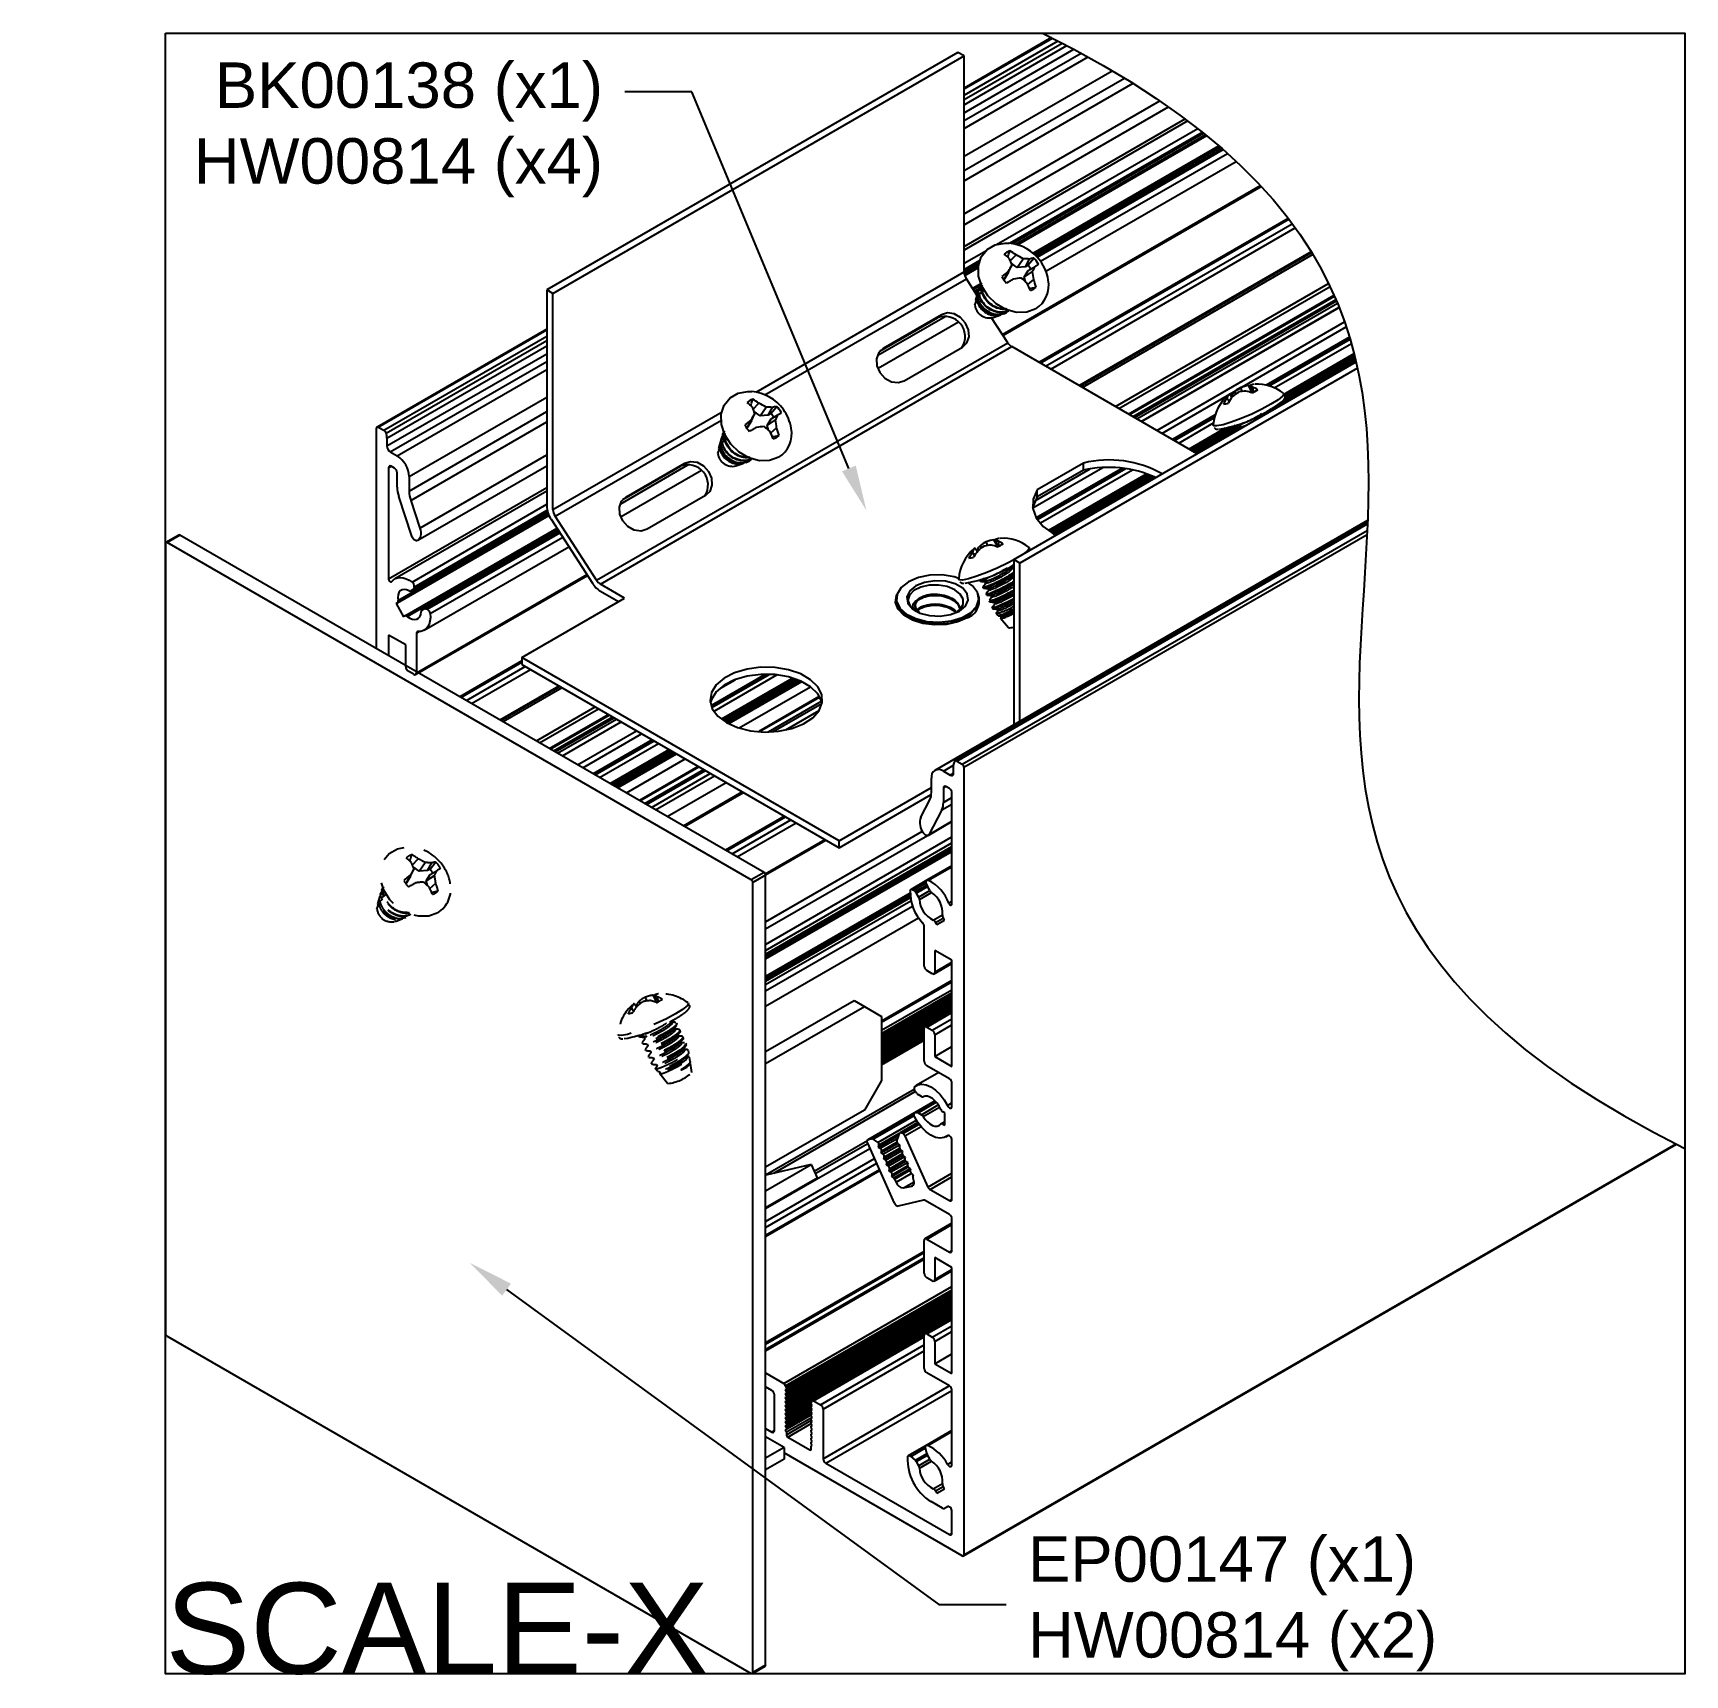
# Model space of a CAD drawing. Extents: x -0.55 to 6.27, y -6.77 to 0.
import ezdxf
from ezdxf import colors
from ezdxf.entities.mleader import LeaderData, LeaderLine
from ezdxf.math import Vec2, Vec3

# ---------------------------------------------------------------- set-up
doc = ezdxf.new("R2010")
doc.units = 0
doc.header["$LTSCALE"] = 0.5
doc.header["$MEASUREMENT"] = 0
doc.linetypes.add('HIDDEN2', pattern=[0.1875, 0.125, -0.0625])
for name, color, linetype in [('End Cap', 92, 'CONTINUOUS'), ('FAB DWG', 221, 'CONTINUOUS'), ('Hardware', 242, 'CONTINUOUS'), ('Housing', 150, 'CONTINUOUS'), ('Mounting', 4, 'CONTINUOUS')]:
    doc.layers.add(name, color=color, linetype=linetype)
doc.layers.add('Text-Unprinted', color=131, linetype='CONTINUOUS', plot=False)
doc.styles.add('LSAD_Standard', font='arial.ttf')

msp = doc.modelspace()

# ---------------------------------------------------------------- texts
at = {"layer": 'Text-Unprinted', "ltscale": 0.5, "transparency": 16777216, "style": 'LSAD_Standard'}
msp.add_attdef('SCALE-X', (0, -6.7694), 'XEffectiveScaleFactor', height=0.375, dxfattribs=at)

# ---------------------------------------------------------------- linework, layer by layer
at = {"layer": 'End Cap', "transparency": 16777216}
for p, q in [((0, -2.1061), (0, -5.3657)), ((0.0549, -2.0713), (0.0019, -2.1019)), ((0.0594, -2.0718), (0.0064, -2.1024)), ((2.4172, -3.4942), (0.0064, -2.1024)), ((2.4703, -3.4635), (0.0594, -2.0718)), ((2.4703, -3.4635), (2.4172, -3.4942)), ((2.4766, -3.4746), (2.4236, -3.5052)), ((2.4766, -6.7342), (2.4766, -3.4746)), ((2.4236, -6.7648), (2.4236, -3.5052)), ((2.4766, -4.2027), (2.8419, -3.9919)), ((2.4766, -4.2517), (2.8843, -4.0164)), ((2.8419, -3.9919), (2.8843, -4.0164)), ((2.8843, -4.0164), (2.955, -4.0572)), ((2.955, -4.0572), (2.955, -4.3213)), ((2.955, -4.3213), (2.8843, -4.4438)), ((2.8843, -4.4438), (2.4766, -4.6791)), ((2.4766, -4.7773), (2.6647, -4.6687)), ((2.6647, -4.6687), (2.4772, -4.7121)), ((2.6647, -4.6687), (2.689, -4.7229)), ((2.4772, -4.7121), (2.4766, -4.7124)), ((2.4766, -4.8455), (2.689, -4.7229)), ((0.0064, -5.3767), (2.4172, -6.7685)), ((2.5523, -5.8359), (2.4766, -5.7922)), ((2.5523, -5.8359), (2.4766, -5.8796)), ((2.5523, -5.8359), (2.5523, -5.8849)), ((2.5523, -5.8849), (2.4766, -5.9286)), ((2.4217, -6.7689), (2.4748, -6.7383)), ((2.4766, -6.7342), (2.4236, -6.7648))]:
    msp.add_line(p, q, dxfattribs=at)
for centre, radius, start, end in [((0.0039, -2.1054), 0.00393, 50.79671, 189.21404), ((0.0568, -2.0754), 0.00453, 54.38242, 114.30712), ((2.4628, -3.4752), 0.0138, 2.60548, 57.39452), ((2.4098, -3.5058), 0.0138, 2.60548, 57.39452), ((0.0138, -5.3651), 0.0138, 182.60548, 237.39452), ((2.4724, -6.7347), 0.00432, 304.05635, 7.25583), ((2.4197, -6.7654), 0.00393, 230.79671, 9.21404)]:
    msp.add_arc(centre, radius, start, end, dxfattribs=at)
at = {"layer": 'Hardware', "transparency": 16777216}
for p, q in [((3.4862, -0.9402), (3.5097, -0.9155)), ((3.5141, -0.9669), (3.4896, -0.9491)), ((3.5141, -0.9669), (3.5393, -0.9312)), ((3.5483, -0.9642), (3.5658, -0.9327)), ((3.5589, -0.958), (3.5829, -0.9286)), ((3.462, -1.014), (3.4579, -1.0164)), ((3.462, -1.014), (3.4769, -0.984)), ((3.4789, -0.9872), (3.462, -1.014)), ((3.4789, -0.9872), (3.4927, -0.9581)), ((3.5483, -0.9642), (3.5141, -0.9669)), ((3.5429, -1.0068), (3.5597, -0.98)), ((3.5429, -1.0068), (3.5774, -0.9841)), ((3.5485, -1.0258), (3.5429, -1.0068)), ((3.5589, -0.958), (3.5483, -0.9642)), ((3.5581, -1.0377), (3.5826, -1.0164)), ((3.5597, -0.98), (3.5881, -0.9636)), ((3.3504, -1.0735), (3.3423, -1.1018)), ((3.3499, -1.0952), (3.3518, -1.0898)), ((3.3531, -1.0757), (3.3504, -1.0735)), ((3.355, -1.0577), (3.3527, -1.0656)), ((3.3531, -1.0757), (3.357, -1.0687)), ((3.3593, -1.0441), (3.3684, -1.0295)), ((3.3607, -1.0428), (3.366, -1.034)), ((3.5619, -1.054), (3.5925, -1.0482)), ((3.3401, -1.1228), (3.3477, -1.1014)), ((3.3423, -1.1018), (3.3458, -1.1067)), ((3.3477, -1.1014), (3.3511, -1.0988)), ((3.4555, -1.1592), (3.4605, -1.1574)), ((3.4148, -1.1737), (3.4349, -1.1665)), ((3.4354, -1.1661), (3.425, -1.169)), ((3.425, -1.169), (3.4349, -1.1665)), ((3.4355, -1.1663), (3.446, -1.1626)), ((4.4001, -1.5035), (4.3906, -1.4899)), ((4.3963, -1.4981), (4.3991, -1.4965)), ((4.4017, -1.5009), (4.3991, -1.4965)), ((4.4162, -1.4895), (4.4127, -1.4783)), ((4.4435, -1.4785), (4.4371, -1.4631)), ((4.4805, -1.4764), (4.4688, -1.4547)), ((4.4825, -1.4847), (4.4752, -1.4542)), ((4.4908, -1.4812), (4.4855, -1.4615)), ((4.6137, -1.4864), (4.615, -1.4885)), ((2.4255, -1.5525), (2.4491, -1.5278)), ((2.4534, -1.5792), (2.4289, -1.5614)), ((2.4534, -1.5792), (2.4786, -1.5435)), ((2.4876, -1.5765), (2.5051, -1.545)), ((2.4983, -1.5703), (2.5223, -1.5409)), ((4.3887, -1.5204), (4.3799, -1.506)), ((2.4014, -1.6263), (2.3972, -1.6287)), ((2.4014, -1.6263), (2.4162, -1.5963)), ((2.4183, -1.5995), (2.4014, -1.6263)), ((2.4183, -1.5995), (2.4321, -1.5704)), ((2.4876, -1.5765), (2.4534, -1.5792)), ((2.4822, -1.6191), (2.4991, -1.5923)), ((2.4822, -1.6191), (2.5167, -1.5964)), ((2.4878, -1.6381), (2.4822, -1.6191)), ((2.4983, -1.5703), (2.4876, -1.5765)), ((2.4974, -1.65), (2.5219, -1.6287)), ((2.4991, -1.5923), (2.5275, -1.5759)), ((4.3244, -1.6193), (4.3236, -1.6167)), ((4.4107, -1.6227), (4.4123, -1.6262)), ((4.4133, -1.6185), (4.4111, -1.6214)), ((4.4124, -1.6264), (4.4148, -1.6266)), ((4.4437, -1.6252), (4.4278, -1.6233)), ((4.4317, -1.6282), (4.4341, -1.6336)), ((2.2898, -1.6859), (2.2816, -1.7141)), ((2.2892, -1.7075), (2.2912, -1.7021)), ((2.2925, -1.6881), (2.2898, -1.6859)), ((2.2943, -1.67), (2.292, -1.6779)), ((2.2925, -1.6881), (2.2964, -1.681)), ((2.2986, -1.6564), (2.3077, -1.6418)), ((2.3, -1.6551), (2.3054, -1.6463)), ((2.5013, -1.6663), (2.5319, -1.6605)), ((2.2794, -1.7351), (2.2871, -1.7137)), ((2.2816, -1.7141), (2.2852, -1.719)), ((2.2871, -1.7137), (2.2905, -1.7111)), ((2.3948, -1.7715), (2.3998, -1.7697)), ((2.3542, -1.786), (2.3742, -1.7789)), ((2.3748, -1.7784), (2.3643, -1.7813)), ((2.3643, -1.7813), (2.3742, -1.7789)), ((2.3748, -1.7786), (2.3854, -1.7749)), ((3.3933, -2.1141), (3.387, -2.0987)), ((3.4304, -2.1121), (3.4186, -2.0904)), ((3.4323, -2.1204), (3.4251, -2.0899)), ((3.4406, -2.1169), (3.4354, -2.0972)), ((3.3385, -2.1561), (3.3297, -2.1417)), ((3.3499, -2.1392), (3.3404, -2.1256)), ((3.3461, -2.1337), (3.349, -2.1322)), ((3.3516, -2.1366), (3.349, -2.1322)), ((3.366, -2.1252), (3.3625, -2.114)), ((3.5635, -2.1221), (3.5649, -2.1242)), ((3.3761, -2.2555), (3.3797, -2.2483)), ((3.2742, -2.255), (3.2734, -2.2524)), ((3.3605, -2.2584), (3.3621, -2.2619)), ((3.3632, -2.2542), (3.361, -2.2571)), ((3.3732, -2.2866), (3.3748, -2.2901)), ((3.3936, -2.2609), (3.3777, -2.259)), ((3.3815, -2.2639), (3.3847, -2.2709)), ((3.3859, -2.3148), (3.3875, -2.3184)), ((3.3942, -2.2921), (3.3973, -2.2991)), ((3.3985, -2.343), (3.4001, -2.3466)), ((3.4069, -2.3204), (3.41, -2.3273)), ((3.4196, -2.3486), (3.4229, -2.356)), ((3.4322, -2.3767), (3.4354, -2.3838)), ((3.4366, -2.4044), (3.4283, -2.3945)), ((3.446, -2.4155), (3.4482, -2.4121)), ((3.4789, -2.4546), (3.446, -2.4155))]:
    msp.add_line(p, q, dxfattribs=at)
at = {"layer": 'Hardware', "linetype": 'HIDDEN2', "transparency": 16777216}
for p, q in [((1.0188, -3.4319), (1.0424, -3.4072)), ((0.9947, -3.5057), (1.0095, -3.4757)), ((1.0116, -3.4789), (1.0254, -3.4498)), ((1.0467, -3.4586), (1.0222, -3.4408)), ((1.0467, -3.4586), (1.0719, -3.4229)), ((1.081, -3.4559), (1.0467, -3.4586)), ((1.0755, -3.4985), (1.0924, -3.4717)), ((1.0755, -3.4985), (1.11, -3.4758)), ((1.081, -3.4559), (1.0985, -3.4244)), ((1.0916, -3.4497), (1.081, -3.4559)), ((1.0916, -3.4497), (1.1156, -3.4203)), ((1.0924, -3.4717), (1.1208, -3.4553)), ((0.8919, -3.5358), (0.9011, -3.5212)), ((0.8933, -3.5345), (0.8987, -3.5257)), ((0.9947, -3.5057), (0.9905, -3.5081)), ((1.0116, -3.4789), (0.9947, -3.5057)), ((1.0811, -3.5175), (1.0755, -3.4985)), ((1.0907, -3.5294), (1.1152, -3.5081)), ((1.0946, -3.5457), (1.1252, -3.5399)), ((0.8727, -3.6145), (0.8804, -3.5931)), ((0.8831, -3.5653), (0.875, -3.5935)), ((0.875, -3.5935), (0.8785, -3.5984)), ((0.8804, -3.5931), (0.8838, -3.5905)), ((0.8826, -3.5869), (0.8845, -3.5816)), ((0.8858, -3.5675), (0.8831, -3.5653)), ((0.8876, -3.5494), (0.8854, -3.5573)), ((0.8858, -3.5675), (0.8897, -3.5604)), ((0.9475, -3.6654), (0.9676, -3.6583)), ((0.9681, -3.6579), (0.9576, -3.6607)), ((0.9576, -3.6607), (0.9676, -3.6583)), ((0.9681, -3.6581), (0.9787, -3.6543)), ((0.9881, -3.6509), (0.9931, -3.6491)), ((1.9318, -4.0355), (1.923, -4.0211)), ((1.9433, -4.0186), (1.9338, -4.005)), ((1.9394, -4.0131), (1.9423, -4.0116)), ((1.9449, -4.016), (1.9423, -4.0116)), ((1.9593, -4.0046), (1.9558, -3.9934)), ((1.9866, -3.9935), (1.9803, -3.9781)), ((2.0237, -3.9915), (2.0119, -3.9698)), ((2.0256, -3.9998), (2.0184, -3.9693)), ((2.0339, -3.9963), (2.0287, -3.9766)), ((2.1568, -4.0015), (2.1582, -4.0036)), ((2.1017, -4.0821), (2.1062, -4.0821)), ((2.1114, -4.0882), (2.1098, -4.0847)), ((2.1099, -4.0889), (2.1115, -4.0912)), ((1.8675, -4.1344), (1.8667, -4.1318)), ((1.9538, -4.1378), (1.9554, -4.1413)), ((1.9565, -4.1336), (1.9543, -4.1365)), ((1.9555, -4.1415), (1.958, -4.1417)), ((1.9694, -4.1349), (1.973, -4.1277)), ((1.9869, -4.1403), (1.971, -4.1384)), ((1.9748, -4.1433), (1.978, -4.1503)), ((2.124, -4.1165), (2.1225, -4.1129)), ((2.1367, -4.1447), (2.1351, -4.1411)), ((1.9665, -4.166), (1.9681, -4.1695)), ((1.9792, -4.1942), (1.9808, -4.1978)), ((1.9875, -4.1715), (1.9907, -4.1785)), ((1.9919, -4.2225), (1.9934, -4.226)), ((2.0002, -4.1998), (2.0033, -4.2067)), ((2.1494, -4.1729), (2.1478, -4.1694)), ((2.158, -4.1971), (2.1528, -4.1947)), ((2.1618, -4.2241), (2.1567, -4.2222)), ((2.1594, -4.2058), (2.1583, -4.1982)), ((2.1649, -4.2437), (2.1623, -4.2255)), ((2.0129, -4.2281), (2.0162, -4.2354)), ((2.0299, -4.2838), (2.0216, -4.2739)), ((2.0255, -4.2561), (2.0287, -4.2632)), ((2.0393, -4.295), (2.0415, -4.2915)), ((2.1659, -4.2509), (2.1638, -4.2463)), ((2.1714, -4.2892), (2.166, -4.2512)), ((2.0722, -4.334), (2.0393, -4.295))]:
    msp.add_line(p, q, dxfattribs=at)
at = {"layer": 'Hardware', "transparency": 16777216, "flags": 128}
for points in [[(3.591, -1.1381), (3.5537, -1.1516), (3.5115, -1.1525), (3.4681, -1.1408), (3.4274, -1.1175), (3.3931, -1.0846), (3.3682, -1.0451), (3.3548, -1.0025), (3.3543, -0.9605), (3.3665, -0.923), (3.3905, -0.8932), (3.4241, -0.8738), (3.4644, -0.8665), (3.4805, -0.8671)], [(3.4992, -1.015), (3.4957, -1.017), (3.4921, -1.0191), (3.4885, -1.0211), (3.4849, -1.0232), (3.4813, -1.0253), (3.4776, -1.0274), (3.474, -1.0295), (3.4703, -1.0316)], [(3.6023, -0.9554), (3.6008, -0.9563), (3.5992, -0.9572), (3.5976, -0.9582), (3.5958, -0.9592), (3.594, -0.9602), (3.5921, -0.9613), (3.5902, -0.9625), (3.5881, -0.9636)], [(2.5304, -1.7504), (2.493, -1.7639), (2.4508, -1.7648), (2.4074, -1.7531), (2.3668, -1.7298), (2.3325, -1.6969), (2.3075, -1.6574), (2.2942, -1.6148), (2.2936, -1.5728), (2.3059, -1.5353), (2.3299, -1.5055), (2.3635, -1.4861), (2.4037, -1.4788), (2.4198, -1.4794)], [(4.4688, -1.4547), (4.4723, -1.4544), (4.4753, -1.4542)], [(4.615, -1.4885), (4.6151, -1.4889), (4.6092, -1.4988), (4.5908, -1.5135), (4.5617, -1.5318)], [(2.5416, -1.5678), (2.5401, -1.5686), (2.5386, -1.5695), (2.5369, -1.5705), (2.5352, -1.5715), (2.5334, -1.5725), (2.5315, -1.5736), (2.5295, -1.5748), (2.5275, -1.5759)], [(4.5617, -1.5318), (4.5244, -1.5519), (4.4821, -1.5721), (4.4388, -1.5907), (4.3981, -1.6059), (4.3638, -1.6164), (4.3388, -1.6213), (4.3255, -1.6202), (4.3244, -1.6193)], [(4.5976, -1.5392), (4.5895, -1.5343)], [(2.4386, -1.6273), (2.435, -1.6293), (2.4314, -1.6314), (2.4278, -1.6335), (2.4242, -1.6355), (2.4206, -1.6376), (2.417, -1.6397), (2.4133, -1.6418), (2.4097, -1.6439)], [(3.4186, -2.0904), (3.4222, -2.0901), (3.4251, -2.0899)], [(3.5007, -2.1733), (3.4742, -2.1876), (3.432, -2.2078), (3.3886, -2.2264), (3.3479, -2.2416), (3.3136, -2.2521), (3.2887, -2.257), (3.2753, -2.2559), (3.2742, -2.255)], [(3.5649, -2.1242), (3.5649, -2.1246), (3.559, -2.1345), (3.5407, -2.1492), (3.5365, -2.1518)], [(3.5007, -2.3341), (3.4761, -2.347), (3.4484, -2.3599), (3.4268, -2.3683), (3.417, -2.3712), (3.4118, -2.3717), (3.4118, -2.3717)], [(3.5007, -2.3384), (3.4777, -2.3506), (3.45, -2.3634), (3.4284, -2.3719), (3.4186, -2.3747), (3.4134, -2.3752), (3.4134, -2.3752)], [(3.5007, -2.3904), (3.4989, -2.3914), (3.4771, -2.402), (3.4601, -2.409), (3.452, -2.4116), (3.4482, -2.4121), (3.4482, -2.4121)]]:
    msp.add_lwpolyline(points, dxfattribs=at)
at = {"layer": 'Hardware', "linetype": 'HIDDEN2', "transparency": 16777216, "flags": 128}
for points in [[(1.1237, -3.6298), (1.0864, -3.6433), (1.0441, -3.6442), (1.0008, -3.6325), (0.9601, -3.6092), (0.9258, -3.5763), (0.9008, -3.5368), (0.8875, -3.4942), (0.8869, -3.4522), (0.8992, -3.4147), (0.9232, -3.3849), (0.9568, -3.3655), (0.997, -3.3582), (1.0131, -3.3588)], [(1.135, -3.4472), (1.1335, -3.448), (1.1319, -3.4489), (1.1302, -3.4499), (1.1285, -3.4509), (1.1267, -3.4519), (1.1248, -3.453), (1.1228, -3.4542), (1.1208, -3.4553)], [(1.0319, -3.5067), (1.0283, -3.5087), (1.0247, -3.5108), (1.0211, -3.5129), (1.0175, -3.5149), (1.0139, -3.517), (1.0103, -3.5191), (1.0066, -3.5212), (1.003, -3.5233)], [(2.0119, -3.9698), (2.0155, -3.9695), (2.0184, -3.9693)], [(2.1582, -4.0036), (2.1582, -4.004), (2.1523, -4.0139), (2.134, -4.0286), (2.1048, -4.0468)], [(2.1048, -4.0468), (2.0675, -4.067), (2.0253, -4.0872), (1.9819, -4.1058), (1.9413, -4.121), (1.9069, -4.1315), (1.882, -4.1364), (1.8686, -4.1353), (1.8675, -4.1344)], [(2.1464, -4.17), (2.1479, -4.1724), (2.1403, -4.1823), (2.1224, -4.1962), (2.0971, -4.2118), (2.0694, -4.2264), (2.0417, -4.2393), (2.0201, -4.2477), (2.0103, -4.2506), (2.0051, -4.2511), (2.0051, -4.2511)], [(2.1479, -4.1736), (2.1495, -4.1759), (2.1419, -4.1859), (2.124, -4.1997), (2.0987, -4.2154), (2.071, -4.23), (2.0433, -4.2429), (2.0217, -4.2513), (2.0119, -4.2541), (2.0067, -4.2546), (2.0067, -4.2546)], [(2.1526, -4.2244), (2.1539, -4.2265), (2.148, -4.2347), (2.134, -4.2461), (2.1141, -4.2589), (2.0922, -4.2708), (2.0704, -4.2814), (2.0534, -4.2884), (2.0453, -4.291), (2.0415, -4.2915), (2.0415, -4.2915)]]:
    msp.add_lwpolyline(points, dxfattribs=at)
at = {"layer": 'Hardware', "transparency": 16777216}
for centre, radius, start, end in [((3.4643, -1.0469), 0.1806, 35.81319, 84.85165), ((3.5041, -0.9597), 0.0644, 107.75991, 132.23471), ((3.2972, -1.1189), 0.2637, 45.37879, 51.67251), ((3.1681, -1.067), 0.3424, 18.53589, 23.35378), ((3.3924, -1.0619), 0.1876, 51.29626, 60.63088), ((3.4072, -1.1433), 0.2498, 58.08012, 65.76793), ((3.5426, -1.1153), 0.1841, 82.76185, 91.03633), ((3.5953, -1.0187), 0.0909, 97.84025, 108.95081), ((3.5011, -1.008), 0.114, 27.46277, 44.16361), ((3.4643, -1.0469), 0.1806, 9.12256, 35.81319), ((3.8458, -1.4709), 0.6108, 127.15172, 130.26677), ((3.5521, -0.9522), 0.114, 207.46277, 224.16361), ((5.7176, -2.3382), 2.6181, 148.18905, 148.85399), ((3.6098, -1.7548), 0.748, 96.06138, 98.50519), ((3.3012, -1.2997), 0.369, 46.4835, 51.51341), ((3.4902, -1.0197), 0.0924, 29.7354, 41.89098), ((3.3556, -0.8543), 0.2569, 329.66938, 334.81939), ((3.309, -1.0436), 0.275, 5.66886, 12.50329), ((3.3562, -1.1047), 0.2429, 13.46275, 21.31917), ((3.5307, -1.0411), 0.1142, 301.89409, 11.52607), ((3.219, -1.2037), 0.3775, 22.07633, 27.03026), ((3.5492, -1.0005), 0.0644, 287.75991, 312.23471), ((3.3996, -1.1157), 0.0599, 186.72619, 284.70869), ((2.4036, -1.6592), 0.1806, 35.81319, 84.85165), ((4.5037, -1.6297), 0.1806, 130.07827, 175.88218), ((4.4384, -1.5335), 0.0647, 137.66843, 154.88082), ((4.3922, -1.4972), 0.00743, 102.23496, 129.77388), ((4.4792, -1.5421), 0.0921, 136.22868, 150.37773), ((4.5268, -1.6405), 0.1871, 121.60182, 131.74242), ((4.4957, -1.5839), 0.1343, 115.83673, 128.15743), ((4.4639, -1.6347), 0.1576, 92.05771, 102.9134), ((4.4968, -1.6246), 0.1722, 99.36124, 110.26637), ((4.4231, -1.6334), 0.1601, 67.79397, 77.29964), ((4.4957, -1.4939), 0.0447, 95.88421, 117.24828), ((4.4585, -1.489), 0.0385, 45.4843, 64.27836), ((4.3157, -1.167), 0.3598, 297.82175, 302.17287), ((4.4515, -1.5636), 0.1076, 58.788, 71.54197), ((4.5037, -1.6297), 0.1806, 52.49166, 92.83988), ((2.4434, -1.572), 0.0644, 107.75991, 132.23471), ((2.2366, -1.7312), 0.2637, 45.37879, 51.67251), ((2.1074, -1.6793), 0.3424, 18.53589, 23.35378), ((2.3317, -1.6742), 0.1876, 51.29626, 60.63088), ((2.3465, -1.7556), 0.2498, 58.08012, 65.76793), ((2.4819, -1.7277), 0.1841, 82.76185, 91.03633), ((2.5347, -1.631), 0.0909, 97.84025, 108.95081), ((2.4405, -1.6203), 0.114, 27.46277, 44.16361), ((2.4036, -1.6592), 0.1806, 9.12256, 35.81319), ((4.2623, -1.097), 0.5441, 279.26988, 303.51828), ((4.4921, -1.5858), 0.1377, 144.5966, 156.62771), ((4.3444, -1.3949), 0.1379, 278.88756, 287.1579), ((4.5441, -1.6135), 0.1812, 141.56003, 151.37155), ((2.7851, -2.0832), 0.6108, 127.15172, 130.26677), ((2.4915, -1.5645), 0.114, 207.46277, 224.16361), ((4.6569, -2.9505), 2.6181, 148.18905, 148.85399), ((2.5492, -2.3671), 0.748, 96.06138, 98.50519), ((2.2406, -1.9121), 0.369, 46.4835, 51.51341), ((2.4295, -1.632), 0.0924, 29.7354, 41.89098), ((2.295, -1.4666), 0.2569, 329.66938, 334.81939), ((2.2483, -1.6559), 0.275, 5.66886, 12.50329), ((2.2956, -1.717), 0.2429, 13.46275, 21.31917), ((2.47, -1.6534), 0.1142, 301.89409, 11.52607), ((2.1584, -1.816), 0.3775, 22.07633, 27.03026), ((2.4885, -1.6128), 0.0644, 287.75991, 312.23471), ((2.339, -1.728), 0.0599, 186.72619, 284.70869), ((3.4455, -2.2196), 0.1343, 115.83673, 128.15743), ((3.4138, -2.2704), 0.1576, 92.05771, 102.9134), ((3.4466, -2.2603), 0.1722, 99.36124, 110.26637), ((3.3729, -2.2691), 0.1601, 67.79397, 77.29964), ((3.4455, -2.1296), 0.0447, 95.88421, 117.24828), ((3.4084, -2.1246), 0.0385, 45.4843, 64.27836), ((3.2655, -1.8027), 0.3598, 297.82175, 302.17287), ((3.4013, -2.1992), 0.1076, 58.788, 71.54197), ((3.4535, -2.2653), 0.1806, 52.49166, 92.83988), ((3.4535, -2.2653), 0.1806, 130.07827, 175.88218), ((3.442, -2.2215), 0.1377, 144.5966, 156.62771), ((3.2942, -2.0306), 0.1379, 278.88756, 287.1579), ((3.3883, -2.1692), 0.0647, 137.66843, 154.88082), ((3.494, -2.2492), 0.1812, 141.56003, 151.37155), ((3.342, -2.1329), 0.00743, 102.23496, 129.77388), ((3.4291, -2.1777), 0.0921, 136.22868, 150.37773), ((3.4766, -2.2762), 0.1871, 121.60182, 131.74242), ((3.2122, -1.7327), 0.5441, 279.26988, 302.0221), ((3.4658, -2.2931), 0.162, 274.65371, 282.44543)]:
    msp.add_arc(centre, radius, start, end, dxfattribs=at)
at = {"layer": 'Hardware', "linetype": 'HIDDEN2', "transparency": 16777216}
for centre, radius, start, end in [((1.0367, -3.4515), 0.0644, 107.75991, 132.23471), ((0.8299, -3.6106), 0.2637, 45.37879, 51.67251), ((0.9969, -3.5387), 0.1806, 35.81319, 84.85165), ((0.925, -3.5536), 0.1876, 51.29626, 60.63088), ((0.9398, -3.635), 0.2498, 58.08012, 65.76793), ((1.3784, -3.9626), 0.6108, 127.15172, 130.26677), ((3.2503, -4.8299), 2.6181, 148.18905, 148.85399), ((0.7007, -3.5587), 0.3424, 18.53589, 23.35378), ((1.0753, -3.6071), 0.1841, 82.76185, 91.03633), ((1.0228, -3.5114), 0.0924, 29.7354, 41.89098), ((1.128, -3.5104), 0.0909, 97.84025, 108.95081), ((0.8883, -3.346), 0.2569, 329.66938, 334.81939), ((0.8416, -3.5353), 0.275, 5.66886, 12.50329), ((1.0338, -3.4997), 0.114, 27.46277, 44.16361), ((0.9969, -3.5387), 0.1806, 9.12256, 35.81319), ((1.0848, -3.4439), 0.114, 207.46277, 224.16361), ((1.1425, -4.2465), 0.748, 96.06138, 98.50519), ((0.8339, -3.7915), 0.369, 46.4835, 51.51341), ((0.7517, -3.6954), 0.3775, 22.07633, 27.03026), ((1.0819, -3.4922), 0.0644, 287.75991, 312.23471), ((0.8889, -3.5965), 0.2429, 13.46275, 21.31917), ((1.0633, -3.5328), 0.1142, 301.89409, 11.52607), ((0.9323, -3.6075), 0.0599, 186.72619, 284.70869), ((2.0469, -4.1448), 0.1806, 130.07827, 175.88218), ((2.0353, -4.1009), 0.1377, 144.5966, 156.62771), ((1.9816, -4.0486), 0.0647, 137.66843, 154.88082), ((2.0873, -4.1286), 0.1812, 141.56003, 151.37155), ((1.9353, -4.0123), 0.00743, 102.23496, 129.77388), ((2.0224, -4.0571), 0.0921, 136.22868, 150.37773), ((2.0699, -4.1556), 0.1871, 121.60182, 131.74242), ((2.0388, -4.099), 0.1343, 115.83673, 128.15743), ((2.0071, -4.1498), 0.1576, 92.05771, 102.9134), ((2.0399, -4.1397), 0.1722, 99.36124, 110.26637), ((1.9662, -4.1485), 0.1601, 67.79397, 77.29964), ((2.0388, -4.009), 0.0447, 95.88421, 117.24828), ((2.0017, -4.004), 0.0385, 45.4843, 64.27836), ((1.8588, -3.6821), 0.3598, 297.82175, 302.17287), ((1.9946, -4.0786), 0.1076, 58.788, 71.54197), ((2.0469, -4.1448), 0.1806, 52.49166, 92.83988), ((1.8055, -3.6121), 0.5441, 279.26988, 303.51828), ((1.8875, -3.91), 0.1379, 278.88756, 287.1579), ((2.0591, -4.1725), 0.162, 274.65371, 313.90818), ((2.1085, -4.2094), 0.0711, 284.97172, 323.96955)]:
    msp.add_arc(centre, radius, start, end, dxfattribs=at)
at = {"layer": 'Hardware', "transparency": 16777216}
for centre, major_axis, ratio, start_param, end_param in [((3.294, -1.2294), (0.1662, 0.2068), 0.234599, 0.920651, 0.938419), ((3.294, -1.2294), (0.2293, 0.3573), 0.073086, 1.176946, 1.183668), ((3.294, -1.2294), (0.2094, 0.2606), 0.234599, 0.976203, 0.983023), ((3.294, -1.2294), (0.1662, 0.2068), 0.234599, 0.847273, 0.865994), ((2.2334, -1.8417), (0.1662, 0.2068), 0.234599, 0.920651, 0.938419), ((2.2334, -1.8417), (0.2293, 0.3573), 0.073086, 1.176946, 1.183668), ((2.2334, -1.8417), (0.2094, 0.2606), 0.234599, 0.976203, 0.983023), ((2.2334, -1.8417), (0.1662, 0.2068), 0.234599, 0.847273, 0.865994), ((3.6238, -2.6444), (-0.3182, 0.5922), 0.099548, 1.039414, 1.046136), ((3.6238, -2.6444), (-0.2525, 0.47), 0.099548, 0.983764, 1.001195)]:
    msp.add_ellipse(centre, major_axis=major_axis, ratio=ratio, start_param=start_param, end_param=end_param, dxfattribs=at)
at = {"layer": 'Hardware', "linetype": 'HIDDEN2', "transparency": 16777216}
for centre, major_axis, ratio, start_param, end_param in [((0.8267, -3.7211), (0.2094, 0.2606), 0.234599, 0.976203, 0.983023), ((0.8267, -3.7211), (0.1662, 0.2068), 0.234599, 0.920651, 0.938419), ((0.8267, -3.7211), (0.2293, 0.3573), 0.073086, 1.176946, 1.183668), ((0.8267, -3.7211), (0.1662, 0.2068), 0.234599, 0.847273, 0.865994), ((2.2171, -4.5238), (-0.3182, 0.5922), 0.099548, 1.039414, 1.046136), ((2.2171, -4.5238), (-0.2525, 0.47), 0.099548, 0.983764, 1.001195)]:
    msp.add_ellipse(centre, major_axis=major_axis, ratio=ratio, start_param=start_param, end_param=end_param, dxfattribs=at)
at = {"layer": 'Hardware', "transparency": 16777216}
for points, knots in [([(3.4759, -0.9254), (3.477, -0.9218), (3.4798, -0.9128), (3.4827, -0.9038), (3.4844, -0.8984)], [0, 0, 0, 0, 0.3972051, 1, 1, 1, 1]), ([(3.3546, -1.0669), (3.3538, -1.0677), (3.352, -1.0695), (3.351, -1.0721), (3.3504, -1.0735)], [0, 0, 0, 0, 0.414318, 1, 1, 1, 1]), ([(3.3518, -1.0898), (3.353, -1.0889), (3.357, -1.086), (3.3609, -1.0831), (3.3636, -1.081)], [0, 0, 0, 0, 0.304529, 1, 1, 1, 1]), ([(3.3518, -1.0898), (3.352, -1.0907), (3.3536, -1.0991), (3.3599, -1.1152), (3.3757, -1.1356), (3.3968, -1.1513), (3.4212, -1.1606), (3.4457, -1.1619), (3.4661, -1.1569), (3.4751, -1.1488), (3.4786, -1.1457)], [0, 0, 0, 0, 0.017417, 0.163638, 0.309815, 0.45725, 0.60588, 0.754493, 0.904052, 1, 1, 1, 1]), ([(3.3527, -1.0656), (3.353, -1.0664), (3.3541, -1.0689), (3.3552, -1.0714), (3.356, -1.0732)], [0, 0, 0, 0, 0.302927, 1, 1, 1, 1]), ([(3.3612, -1.0485), (3.3601, -1.0495), (3.3573, -1.052), (3.3559, -1.0556), (3.355, -1.0577)], [0, 0, 0, 0, 0.4009519, 1, 1, 1, 1]), ([(3.3647, -1.0657), (3.3624, -1.0638), (3.3591, -1.0611), (3.3558, -1.0584), (3.355, -1.0577)], [0, 0, 0, 0, 0.7334355, 1, 1, 1, 1]), ([(3.4786, -1.1457), (3.4711, -1.1489), (3.4551, -1.1556), (3.4254, -1.1522), (3.396, -1.1389), (3.3747, -1.1189), (3.3616, -1.0981), (3.3582, -1.0854), (3.3564, -1.079)], [0, 0, 0, 0, 0.168212, 0.355803, 0.551136, 0.741462, 0.868473, 1, 1, 1, 1]), ([(3.3579, -1.0768), (3.3594, -1.0757), (3.3625, -1.0734), (3.3685, -1.0689), (3.3731, -1.0655), (3.3761, -1.0633)], [0, 0, 0, 0, 0.24984, 0.499683, 1, 1, 1, 1]), ([(3.479, -1.1444), (3.4718, -1.1474), (3.4562, -1.1539), (3.4269, -1.1505), (3.3975, -1.1373), (3.3762, -1.1171), (3.3631, -1.0961), (3.3597, -1.0833), (3.3579, -1.0768)], [0, 0, 0, 0, 0.160367, 0.348985, 0.545387, 0.736754, 0.866079, 1, 1, 1, 1]), ([(3.3593, -1.0441), (3.3599, -1.0457), (3.3613, -1.0489), (3.3641, -1.0553), (3.3663, -1.0601), (3.3677, -1.0633)], [0, 0, 0, 0, 0.252417, 0.504835, 1, 1, 1, 1]), ([(3.4737, -1.1378), (3.4718, -1.1385), (3.4613, -1.1423), (3.4379, -1.1382), (3.4087, -1.1255), (3.3845, -1.1027), (3.3702, -1.0754), (3.3655, -1.0522), (3.3696, -1.0414), (3.3707, -1.0386)], [0, 0, 0, 0, 0.038824, 0.214634, 0.397702, 0.576075, 0.754449, 0.937516, 1, 1, 1, 1]), ([(3.4662, -1.1377), (3.4576, -1.1375), (3.4388, -1.1372), (3.4102, -1.1235), (3.3861, -1.1011), (3.3721, -1.0738), (3.367, -1.0528), (3.37, -1.0439), (3.3703, -1.0432)], [0, 0, 0, 0, 0.174387, 0.379027, 0.578419, 0.777812, 0.982451, 1, 1, 1, 1]), ([(3.3477, -1.1014), (3.348, -1.103), (3.3497, -1.1114), (3.3563, -1.1267), (3.3711, -1.1447), (3.3907, -1.1584), (3.4127, -1.1657), (3.4321, -1.1671), (3.4421, -1.1631), (3.4457, -1.1617)], [0, 0, 0, 0, 0.042605, 0.212702, 0.382703, 0.554689, 0.727895, 0.901046, 1, 1, 1, 1]), ([(3.4553, -1.1584), (3.4498, -1.1602), (3.4371, -1.1644), (3.4143, -1.1617), (3.3906, -1.1521), (3.3705, -1.1362), (3.3558, -1.1163), (3.3518, -1.1021), (3.3499, -1.0952)], [0, 0, 0, 0, 0.134342, 0.312385, 0.487593, 0.661545, 0.835522, 1, 1, 1, 1]), ([(4.564, -1.5501), (4.5692, -1.5471), (4.5845, -1.5381), (4.6045, -1.524), (4.6148, -1.5138), (4.6223, -1.5018), (4.6197, -1.4967), (4.6196, -1.4965)], [0, 0, 0, 0, 0.160659, 0.473279, 0.797685, 0.991688, 1, 1, 1, 1]), ([(2.4152, -1.5377), (2.4163, -1.5341), (2.4192, -1.5251), (2.422, -1.5161), (2.4238, -1.5107)], [0, 0, 0, 0, 0.3972051, 1, 1, 1, 1]), ([(4.5417, -1.5679), (4.5435, -1.5654), (4.546, -1.562), (4.5485, -1.5587), (4.5491, -1.5578)], [0, 0, 0, 0, 0.749985, 1, 1, 1, 1]), ([(4.5518, -1.5657), (4.5513, -1.5657), (4.5494, -1.5655), (4.5475, -1.5653), (4.5461, -1.5652)], [0.5810095, 0.5810095, 0.5810095, 0.5810095, 0.6908362, 1, 1, 1, 1]), ([(4.3279, -1.628), (4.3285, -1.629), (4.3307, -1.6327), (4.3374, -1.6346), (4.3421, -1.6349), (4.3447, -1.635)], [0, 0, 0, 0, 0.134158, 0.5322, 1, 1, 1, 1]), ([(4.4262, -1.6198), (4.421, -1.6213), (4.4106, -1.6245), (4.4111, -1.6224), (4.4114, -1.6213)], [0, 0, 0, 0, 0.504409, 1, 1, 1, 1]), ([(4.4278, -1.6233), (4.4224, -1.625), (4.4137, -1.6277), (4.4137, -1.6261), (4.4137, -1.6256)], [0, 0, 0, 0, 0.625793, 1, 1, 1, 1]), ([(4.4151, -1.6266), (4.4174, -1.6269), (4.4229, -1.6274), (4.4285, -1.6279), (4.4317, -1.6282)], [0, 0, 0, 0, 0.41933, 1, 1, 1, 1]), ([(4.5238, -1.5712), (4.5172, -1.5754), (4.5027, -1.5847), (4.4749, -1.599), (4.4468, -1.6122), (4.433, -1.6173), (4.4262, -1.6198)], [0, 0, 0, 0, 0.2153243, 0.4721021, 0.7394787, 1, 1, 1, 1]), ([(4.4437, -1.6252), (4.4394, -1.6267), (4.4328, -1.6289), (4.4328, -1.628), (4.4329, -1.6276)], [0, 0, 0, 0, 0.644695, 1, 1, 1, 1]), ([(4.4613, -1.6179), (4.4611, -1.618), (4.4545, -1.621), (4.4491, -1.6231), (4.4437, -1.6252)], [0.8115106, 0.8115106, 0.8115106, 0.8115106, 0.8164035, 1, 1, 1, 1]), ([(4.5407, -1.5681), (4.5401, -1.5692), (4.5385, -1.5716), (4.5349, -1.5749), (4.5324, -1.5769)], [0, 0, 0, 0, 0.0733987, 0.1693702, 0.1693702, 0.1693702, 0.1693702]), ([(2.2939, -1.6792), (2.2932, -1.68), (2.2913, -1.6818), (2.2903, -1.6844), (2.2898, -1.6859)], [0, 0, 0, 0, 0.414318, 1, 1, 1, 1]), ([(2.2912, -1.7021), (2.2924, -1.7012), (2.2963, -1.6983), (2.3002, -1.6954), (2.3029, -1.6933)], [0, 0, 0, 0, 0.304529, 1, 1, 1, 1]), ([(2.2912, -1.7021), (2.2913, -1.703), (2.2929, -1.7114), (2.2992, -1.7275), (2.315, -1.7479), (2.3362, -1.7636), (2.3605, -1.7729), (2.385, -1.7742), (2.4054, -1.7692), (2.4144, -1.7611), (2.418, -1.758)], [0, 0, 0, 0, 0.017417, 0.163638, 0.309815, 0.45725, 0.60588, 0.754493, 0.904052, 1, 1, 1, 1]), ([(2.292, -1.6779), (2.2924, -1.6787), (2.2935, -1.6812), (2.2946, -1.6838), (2.2953, -1.6855)], [0, 0, 0, 0, 0.302927, 1, 1, 1, 1]), ([(2.3005, -1.6608), (2.2994, -1.6618), (2.2967, -1.6643), (2.2952, -1.6679), (2.2943, -1.67)], [0, 0, 0, 0, 0.4009519, 1, 1, 1, 1]), ([(2.3041, -1.678), (2.3017, -1.6761), (2.2984, -1.6734), (2.2952, -1.6707), (2.2943, -1.67)], [0, 0, 0, 0, 0.7334355, 1, 1, 1, 1]), ([(2.418, -1.758), (2.4104, -1.7612), (2.3944, -1.7679), (2.3647, -1.7645), (2.3353, -1.7513), (2.3141, -1.7312), (2.301, -1.7104), (2.2975, -1.6977), (2.2957, -1.6913)], [0, 0, 0, 0, 0.168212, 0.355803, 0.551136, 0.741462, 0.868473, 1, 1, 1, 1]), ([(2.2972, -1.6891), (2.2988, -1.688), (2.3018, -1.6857), (2.3079, -1.6812), (2.3124, -1.6779), (2.3154, -1.6756)], [0, 0, 0, 0, 0.24984, 0.499683, 1, 1, 1, 1]), ([(2.4183, -1.7567), (2.4112, -1.7597), (2.3956, -1.7662), (2.3663, -1.7628), (2.3369, -1.7496), (2.3156, -1.7294), (2.3024, -1.7084), (2.299, -1.6956), (2.2972, -1.6891)], [0, 0, 0, 0, 0.160367, 0.348985, 0.545387, 0.736754, 0.866079, 1, 1, 1, 1]), ([(2.2986, -1.6564), (2.2993, -1.658), (2.3007, -1.6612), (2.3034, -1.6676), (2.3056, -1.6724), (2.307, -1.6756)], [0, 0, 0, 0, 0.252417, 0.504835, 1, 1, 1, 1]), ([(2.413, -1.7501), (2.4111, -1.7508), (2.4006, -1.7546), (2.3772, -1.7505), (2.3481, -1.7378), (2.3239, -1.7151), (2.3095, -1.6877), (2.3049, -1.6645), (2.309, -1.6537), (2.31, -1.6509)], [0, 0, 0, 0, 0.038824, 0.214634, 0.397702, 0.576075, 0.754449, 0.937516, 1, 1, 1, 1]), ([(2.4056, -1.75), (2.3969, -1.7498), (2.3781, -1.7495), (2.3496, -1.7358), (2.3254, -1.7134), (2.3114, -1.6861), (2.3063, -1.6651), (2.3094, -1.6562), (2.3096, -1.6555)], [0, 0, 0, 0, 0.174387, 0.379027, 0.578419, 0.777812, 0.982451, 1, 1, 1, 1]), ([(2.2871, -1.7137), (2.2874, -1.7153), (2.289, -1.7237), (2.2957, -1.739), (2.3105, -1.757), (2.33, -1.7707), (2.352, -1.778), (2.3714, -1.7794), (2.3814, -1.7754), (2.3851, -1.774)], [0, 0, 0, 0, 0.042605, 0.212702, 0.382703, 0.554689, 0.727895, 0.901046, 1, 1, 1, 1]), ([(2.3946, -1.7707), (2.3891, -1.7725), (2.3764, -1.7767), (2.3536, -1.774), (2.33, -1.7645), (2.3099, -1.7485), (2.2951, -1.7286), (2.2912, -1.7144), (2.2892, -1.7075)], [0, 0, 0, 0, 0.134342, 0.312385, 0.487593, 0.661545, 0.835522, 1, 1, 1, 1]), ([(3.5007, -2.2252), (3.4978, -2.2274), (3.4879, -2.2346), (3.4666, -2.2477), (3.4375, -2.2629), (3.4096, -2.2759), (3.3874, -2.2845), (3.3735, -2.2882), (3.3738, -2.2862), (3.3739, -2.2852)], [0.2299316, 0.2299316, 0.2299316, 0.2299316, 0.2879666, 0.4084647, 0.5252011, 0.6467559, 0.7651941, 0.8836324, 1, 1, 1, 1]), ([(3.4737, -2.2069), (3.467, -2.2111), (3.4525, -2.2204), (3.4248, -2.2346), (3.3966, -2.2479), (3.3829, -2.253), (3.3761, -2.2555)], [0, 0, 0, 0, 0.215324, 0.472102, 0.739479, 1, 1, 1, 1]), ([(3.5007, -2.2299), (3.4982, -2.2318), (3.4888, -2.2386), (3.4682, -2.2513), (3.4391, -2.2664), (3.4112, -2.2795), (3.3892, -2.2879), (3.3763, -2.2915), (3.3763, -2.29), (3.3762, -2.2895)], [0.2517942, 0.2517942, 0.2517942, 0.2517942, 0.3017078, 0.4279559, 0.5502627, 0.6776179, 0.8017078, 0.9257977, 1, 1, 1, 1]), ([(3.4959, -2.2039), (3.4965, -2.2045), (3.4985, -2.2065), (3.4922, -2.2139), (3.4784, -2.2253), (3.4581, -2.2383), (3.4351, -2.2507), (3.4131, -2.2615), (3.3958, -2.2685), (3.3858, -2.2716), (3.3858, -2.2707), (3.3858, -2.2703)], [0, 0, 0, 0, 0.053157, 0.175452, 0.301706, 0.427959, 0.550254, 0.67762, 0.801706, 0.925792, 1, 1, 1, 1]), ([(3.4906, -2.2038), (3.4899, -2.2049), (3.4876, -2.2086), (3.4748, -2.2184), (3.455, -2.2313), (3.432, -2.2436), (3.4097, -2.2546), (3.3989, -2.2588), (3.3936, -2.2609)], [0, 0, 0, 0, 0.0733987, 0.2602027, 0.4470067, 0.6279537, 0.8164035, 1, 1, 1, 1]), ([(3.5007, -2.2356), (3.4979, -2.2386), (3.4874, -2.2467), (3.4677, -2.2595), (3.4446, -2.2719), (3.4226, -2.2826), (3.4054, -2.2897), (3.3954, -2.2928), (3.3954, -2.2919), (3.3954, -2.2916)], [0.059982, 0.059982, 0.059982, 0.059982, 0.202527, 0.3479246, 0.4887635, 0.635442, 0.7783431, 0.9212442, 1, 1, 1, 1]), ([(3.5007, -2.2454), (3.4977, -2.2481), (3.4891, -2.2548), (3.4707, -2.2666), (3.4478, -2.2789), (3.4258, -2.2897), (3.4085, -2.2967), (3.3985, -2.2999), (3.3985, -2.2989), (3.3985, -2.2986)], [0.2111862, 0.2111862, 0.2111862, 0.2111862, 0.3017058, 0.4279593, 0.5502543, 0.6776201, 0.8017058, 0.9257915, 1, 1, 1, 1]), ([(3.4915, -2.2035), (3.4934, -2.201), (3.4958, -2.1977), (3.4983, -2.1943), (3.499, -2.1935)], [0, 0, 0, 0, 0.749985, 1, 1, 1, 1]), ([(3.5007, -2.2013), (3.5005, -2.2013), (3.4989, -2.2012), (3.4973, -2.201), (3.4959, -2.2009)], [0.6483717, 0.6483717, 0.6483717, 0.6483717, 0.6908362, 1, 1, 1, 1]), ([(3.2778, -2.2637), (3.2783, -2.2646), (3.2805, -2.2684), (3.2873, -2.2703), (3.292, -2.2706), (3.2945, -2.2707)], [0, 0, 0, 0, 0.134158, 0.5322, 1, 1, 1, 1]), ([(3.3761, -2.2555), (3.3709, -2.257), (3.3605, -2.2601), (3.361, -2.258), (3.3612, -2.257)], [0, 0, 0, 0, 0.504409, 1, 1, 1, 1]), ([(3.3622, -2.2621), (3.3654, -2.2624), (3.3719, -2.263), (3.3783, -2.2636), (3.3815, -2.2639)], [0, 0, 0, 0, 0.500084, 1, 1, 1, 1]), ([(3.3777, -2.259), (3.3722, -2.2607), (3.3635, -2.2633), (3.3635, -2.2618), (3.3636, -2.2613)], [0, 0, 0, 0, 0.625793, 1, 1, 1, 1]), ([(3.385, -2.2701), (3.3831, -2.2727), (3.3793, -2.2778), (3.3755, -2.2828), (3.3736, -2.2853)], [0, 0, 0, 0, 0.499863, 1, 1, 1, 1]), ([(3.3749, -2.2903), (3.3781, -2.2906), (3.3845, -2.2912), (3.391, -2.2918), (3.3942, -2.2921)], [0, 0, 0, 0, 0.500084, 1, 1, 1, 1]), ([(3.3936, -2.2609), (3.3893, -2.2624), (3.3826, -2.2646), (3.3827, -2.2637), (3.3827, -2.2633)], [0, 0, 0, 0, 0.644695, 1, 1, 1, 1]), ([(3.3975, -2.2985), (3.3956, -2.301), (3.3919, -2.3061), (3.3881, -2.3111), (3.3862, -2.3137)], [0, 0, 0, 0, 0.499653, 1, 1, 1, 1]), ([(3.5007, -2.2624), (3.494, -2.2669), (3.478, -2.2766), (3.4502, -2.2911), (3.4223, -2.3042), (3.4003, -2.3126), (3.3874, -2.3161), (3.3874, -2.3147), (3.3873, -2.3142)], [0.3446136, 0.3446136, 0.3446136, 0.3446136, 0.4496481, 0.5673169, 0.6898428, 0.8092271, 0.9286115, 1, 1, 1, 1]), ([(3.5007, -2.267), (3.4944, -2.2711), (3.4789, -2.2805), (3.4518, -2.2946), (3.4238, -2.3077), (3.4019, -2.3161), (3.389, -2.3197), (3.3889, -2.3182), (3.3889, -2.3177)], [0.3274205, 0.3274205, 0.3274205, 0.3274205, 0.4279559, 0.5502627, 0.6776179, 0.8017078, 0.9257977, 1, 1, 1, 1]), ([(3.5007, -2.2986), (3.4976, -2.3005), (3.4856, -2.3075), (3.4628, -2.3193), (3.4349, -2.3324), (3.4129, -2.3408), (3.4001, -2.3444), (3.4, -2.3429), (3.4, -2.3424)], [0.4067689, 0.4067689, 0.4067689, 0.4067689, 0.4496481, 0.5673169, 0.6898428, 0.8092271, 0.9286115, 1, 1, 1, 1]), ([(3.5007, -2.3031), (3.4981, -2.3047), (3.4866, -2.3113), (3.4644, -2.3229), (3.4365, -2.3359), (3.4145, -2.3443), (3.4017, -2.3479), (3.4016, -2.3465), (3.4016, -2.3459)], [0.3910064, 0.3910064, 0.3910064, 0.3910064, 0.4279559, 0.5502627, 0.6776179, 0.8017078, 0.9257977, 1, 1, 1, 1]), ([(3.5007, -2.2741), (3.5003, -2.2744), (3.494, -2.2789), (3.4803, -2.2877), (3.4573, -2.3001), (3.4353, -2.3109), (3.4183, -2.3178), (3.4089, -2.3208), (3.4086, -2.3203), (3.4086, -2.3202)], [0.2180549, 0.2180549, 0.2180549, 0.2180549, 0.2282375, 0.3787408, 0.5245252, 0.6763544, 0.8242735, 0.9721926, 1, 1, 1, 1]), ([(3.5007, -2.2834), (3.4954, -2.2871), (3.4826, -2.2952), (3.4605, -2.3071), (3.4385, -2.3179), (3.4212, -2.3249), (3.4111, -2.3281), (3.4112, -2.3271), (3.4112, -2.3268)], [0.3158184, 0.3158184, 0.3158184, 0.3158184, 0.4279593, 0.5502543, 0.6776201, 0.8017058, 0.9257915, 1, 1, 1, 1]), ([(3.5007, -2.3108), (3.498, -2.3126), (3.4884, -2.3184), (3.4699, -2.3283), (3.448, -2.3391), (3.4312, -2.3459), (3.4221, -2.3489), (3.4215, -2.3484), (3.4213, -2.3483)], [0.3182037, 0.3182037, 0.3182037, 0.3182037, 0.3784057, 0.5240611, 0.675756, 0.8235442, 0.9615224, 1, 1, 1, 1]), ([(3.3891, -2.3189), (3.3922, -2.3191), (3.3984, -2.3197), (3.4046, -2.3202), (3.4077, -2.3205)], [0, 0, 0, 0, 0.500312, 1, 1, 1, 1]), ([(3.4102, -2.3267), (3.4083, -2.3293), (3.4045, -2.3343), (3.4008, -2.3394), (3.3989, -2.3419)], [0, 0, 0, 0, 0.499653, 1, 1, 1, 1]), ([(3.4017, -2.3471), (3.4048, -2.3474), (3.411, -2.3479), (3.4173, -2.3484), (3.4204, -2.3487)], [0, 0, 0, 0, 0.500312, 1, 1, 1, 1]), ([(3.4118, -2.3717), (3.4126, -2.3702), (3.4144, -2.3674), (3.418, -2.3619), (3.4208, -2.3579), (3.4226, -2.3553)], [0, 0, 0, 0, 0.254298, 0.508598, 1, 1, 1, 1]), ([(3.4139, -2.3753), (3.4171, -2.3756), (3.4235, -2.3761), (3.4299, -2.3767), (3.4331, -2.3769)], [0, 0, 0, 0, 0.500027, 1, 1, 1, 1]), ([(3.5007, -2.3199), (3.499, -2.3209), (3.4903, -2.3261), (3.4731, -2.3354), (3.4512, -2.3461), (3.4342, -2.353), (3.4236, -2.3563), (3.4231, -2.3555), (3.4228, -2.355)], [0.3853331, 0.3853331, 0.3853331, 0.3853331, 0.4152126, 0.5338651, 0.6574373, 0.7778271, 0.8872322, 1, 1, 1, 1]), ([(3.4283, -2.3945), (3.4284, -2.3946), (3.4296, -2.3949), (3.435, -2.3941), (3.4497, -2.3894), (3.4697, -2.3811), (3.4877, -2.3726), (3.4981, -2.3674), (3.5007, -2.366)], [0, 0, 0, 0, 0.0130813, 0.122903, 0.2326919, 0.3434256, 0.4550566, 0.4924431, 0.4924431, 0.4924431, 0.4924431]), ([(3.4283, -2.3945), (3.429, -2.3934), (3.4313, -2.3897), (3.4337, -2.3861), (3.4353, -2.3837)], [0, 0, 0, 0, 0.3045295, 1, 1, 1, 1]), ([(3.5007, -2.3466), (3.4949, -2.3499), (3.4812, -2.3572), (3.4607, -2.3673), (3.4443, -2.3739), (3.4353, -2.3769), (3.4342, -2.3766), (3.4339, -2.3766)], [0.4047372, 0.4047372, 0.4047372, 0.4047372, 0.5210915, 0.672566, 0.8201395, 0.9436266, 1, 1, 1, 1]), ([(3.5007, -2.3555), (3.4959, -2.3581), (3.4833, -2.3648), (3.4639, -2.3743), (3.4474, -2.381), (3.4373, -2.3842), (3.436, -2.3838), (3.4353, -2.3837)], [0.4668303, 0.4668303, 0.4668303, 0.4668303, 0.5464162, 0.6728937, 0.7961139, 0.8963615, 1, 1, 1, 1]), ([(3.5007, -2.3768), (3.4986, -2.378), (3.489, -2.383), (3.4725, -2.3912), (3.4541, -2.3993), (3.4408, -2.404), (3.438, -2.4042), (3.4366, -2.4044)], [0.5287211, 0.5287211, 0.5287211, 0.5287211, 0.5598994, 0.6720396, 0.7833755, 0.8947274, 1, 1, 1, 1]), ([(3.5007, -2.3818), (3.499, -2.3826), (3.4897, -2.3875), (3.4734, -2.3955), (3.4573, -2.402), (3.4476, -2.4051), (3.4458, -2.4051), (3.445, -2.405)], [0.4612063, 0.4612063, 0.4612063, 0.4612063, 0.4926818, 0.6395984, 0.7827314, 0.8894904, 1, 1, 1, 1]), ([(3.4371, -2.4044), (3.4373, -2.4044), (3.4401, -2.4047), (3.4428, -2.4049), (3.4454, -2.4052)], [0, 0, 0, 0, 0.064469, 1, 1, 1, 1]), ([(3.446, -2.4155), (3.4462, -2.4156), (3.4474, -2.4159), (3.4531, -2.4147), (3.4669, -2.4101), (3.4836, -2.4029), (3.4955, -2.3972), (3.5007, -2.3946)], [0, 0, 0, 0, 0.0273683, 0.1366325, 0.2458353, 0.3563137, 0.4388359, 0.4388359, 0.4388359, 0.4388359])]:
    msp.add_open_spline(points, degree=3, knots=knots, dxfattribs=at)
msp.add_open_spline([(4.5461, -1.5683), (4.5462, -1.5684), (4.5464, -1.5686), (4.5465, -1.5687)], degree=3, dxfattribs=at)
at = {"layer": 'Hardware', "linetype": 'HIDDEN2', "transparency": 16777216}
for points, knots in [([(1.0085, -3.4171), (1.0096, -3.4135), (1.0125, -3.4045), (1.0153, -3.3955), (1.0171, -3.3901)], [0, 0, 0, 0, 0.3972051, 1, 1, 1, 1]), ([(0.8938, -3.5402), (0.8927, -3.5412), (0.89, -3.5437), (0.8885, -3.5473), (0.8876, -3.5494)], [0, 0, 0, 0, 0.4009519, 1, 1, 1, 1]), ([(0.8919, -3.5358), (0.8926, -3.5374), (0.894, -3.5406), (0.8968, -3.547), (0.8989, -3.5518), (0.9003, -3.555)], [0, 0, 0, 0, 0.252417, 0.504835, 1, 1, 1, 1]), ([(1.0063, -3.6295), (1.0044, -3.6302), (0.994, -3.634), (0.9705, -3.6299), (0.9414, -3.6172), (0.9172, -3.5945), (0.9029, -3.5671), (0.8982, -3.5439), (0.9023, -3.5331), (0.9033, -3.5303)], [0, 0, 0, 0, 0.038824, 0.214634, 0.397702, 0.576075, 0.754449, 0.937516, 1, 1, 1, 1]), ([(0.9989, -3.6294), (0.9902, -3.6292), (0.9714, -3.6289), (0.9429, -3.6152), (0.9187, -3.5928), (0.9047, -3.5655), (0.8997, -3.5445), (0.9027, -3.5356), (0.9029, -3.5349)], [0, 0, 0, 0, 0.174387, 0.379027, 0.578419, 0.777812, 0.982451, 1, 1, 1, 1]), ([(0.8804, -3.5931), (0.8807, -3.5948), (0.8823, -3.6031), (0.889, -3.6184), (0.9038, -3.6364), (0.9233, -3.6501), (0.9453, -3.6574), (0.9647, -3.6588), (0.9747, -3.6548), (0.9784, -3.6534)], [0, 0, 0, 0, 0.042605, 0.212702, 0.382703, 0.554689, 0.727895, 0.901046, 1, 1, 1, 1]), ([(0.9879, -3.6502), (0.9825, -3.6519), (0.9697, -3.6561), (0.9469, -3.6534), (0.9233, -3.6439), (0.9032, -3.6279), (0.8884, -3.608), (0.8845, -3.5938), (0.8826, -3.5869)], [0, 0, 0, 0, 0.134342, 0.312385, 0.487593, 0.661545, 0.835522, 1, 1, 1, 1]), ([(0.8872, -3.5586), (0.8865, -3.5594), (0.8846, -3.5613), (0.8836, -3.5638), (0.8831, -3.5653)], [0, 0, 0, 0, 0.414318, 1, 1, 1, 1]), ([(0.8845, -3.5816), (0.8857, -3.5806), (0.8896, -3.5777), (0.8935, -3.5748), (0.8963, -3.5728)], [0, 0, 0, 0, 0.304529, 1, 1, 1, 1]), ([(0.8845, -3.5816), (0.8846, -3.5824), (0.8862, -3.5908), (0.8926, -3.6069), (0.9083, -3.6273), (0.9295, -3.643), (0.9539, -3.6523), (0.9783, -3.6537), (0.9987, -3.6486), (1.0077, -3.6405), (1.0113, -3.6374)], [0, 0, 0, 0, 0.017417, 0.163638, 0.309815, 0.45725, 0.60588, 0.754493, 0.904052, 1, 1, 1, 1]), ([(0.8854, -3.5573), (0.8857, -3.5581), (0.8868, -3.5606), (0.8879, -3.5632), (0.8886, -3.5649)], [0, 0, 0, 0, 0.302927, 1, 1, 1, 1]), ([(0.8974, -3.5575), (0.895, -3.5555), (0.8918, -3.5528), (0.8885, -3.5501), (0.8876, -3.5494)], [0, 0, 0, 0, 0.7334355, 1, 1, 1, 1]), ([(1.0113, -3.6374), (1.0037, -3.6406), (0.9878, -3.6473), (0.958, -3.6439), (0.9286, -3.6307), (0.9074, -3.6106), (0.8943, -3.5898), (0.8908, -3.5772), (0.8891, -3.5707)], [0, 0, 0, 0, 0.168212, 0.355803, 0.551136, 0.741462, 0.868473, 1, 1, 1, 1]), ([(0.8906, -3.5685), (0.8921, -3.5674), (0.8951, -3.5651), (0.9012, -3.5606), (0.9057, -3.5573), (0.9088, -3.555)], [0, 0, 0, 0, 0.24984, 0.499683, 1, 1, 1, 1]), ([(1.0116, -3.6361), (1.0045, -3.6391), (0.9889, -3.6456), (0.9596, -3.6422), (0.9302, -3.629), (0.9089, -3.6088), (0.8957, -3.5878), (0.8923, -3.5751), (0.8906, -3.5685)], [0, 0, 0, 0, 0.160367, 0.348985, 0.545387, 0.736754, 0.866079, 1, 1, 1, 1]), ([(2.1072, -4.0652), (2.1124, -4.0622), (2.1276, -4.0532), (2.1477, -4.0391), (2.1579, -4.0289), (2.1654, -4.0169), (2.1629, -4.0118), (2.1628, -4.0116)], [0, 0, 0, 0, 0.160659, 0.473279, 0.797685, 0.991688, 1, 1, 1, 1]), ([(2.1083, -4.0854), (2.1091, -4.0861), (2.1115, -4.0884), (2.1034, -4.0974), (2.0858, -4.1112), (2.0599, -4.1271), (2.0308, -4.1423), (2.0029, -4.1553), (1.9807, -4.1639), (1.9668, -4.1676), (1.9671, -4.1656), (1.9672, -4.1646)], [0, 0, 0, 0, 0.0507321, 0.1674684, 0.2879666, 0.4084647, 0.5252011, 0.6467559, 0.7651941, 0.8836324, 1, 1, 1, 1]), ([(2.067, -4.0863), (2.0603, -4.0905), (2.0458, -4.0998), (2.0181, -4.1141), (1.9899, -4.1273), (1.9762, -4.1324), (1.9694, -4.1349)], [0, 0, 0, 0, 0.2153243, 0.4721021, 0.7394787, 1, 1, 1, 1]), ([(2.0892, -4.0833), (2.0898, -4.0839), (2.0918, -4.0859), (2.0855, -4.0934), (2.0717, -4.1047), (2.0514, -4.1177), (2.0284, -4.1301), (2.0064, -4.1409), (1.9891, -4.1479), (1.9791, -4.151), (1.9791, -4.1501), (1.9791, -4.1497)], [0, 0, 0, 0, 0.053157, 0.175452, 0.301706, 0.427959, 0.550254, 0.67762, 0.801706, 0.925792, 1, 1, 1, 1]), ([(2.0839, -4.0832), (2.0832, -4.0843), (2.0809, -4.088), (2.0681, -4.0978), (2.0483, -4.1107), (2.0253, -4.123), (2.003, -4.134), (1.9922, -4.1382), (1.9869, -4.1403)], [0, 0, 0, 0, 0.073399, 0.260203, 0.447007, 0.627954, 0.816403, 1, 1, 1, 1]), ([(2.0848, -4.0829), (2.0867, -4.0804), (2.0891, -4.0771), (2.0917, -4.0737), (2.0923, -4.0729)], [0, 0, 0, 0, 0.749985, 1, 1, 1, 1]), ([(2.1028, -4.0815), (2.0997, -4.0812), (2.0951, -4.0808), (2.0906, -4.0804), (2.0893, -4.0803)], [0, 0, 0, 0, 0.690836, 1, 1, 1, 1]), ([(1.8711, -4.1431), (1.8716, -4.144), (1.8738, -4.1478), (1.8806, -4.1497), (1.8853, -4.15), (1.8878, -4.1501)], [0, 0, 0, 0, 0.134158, 0.5322, 1, 1, 1, 1]), ([(1.9694, -4.1349), (1.9642, -4.1364), (1.9538, -4.1395), (1.9543, -4.1375), (1.9545, -4.1364)], [0, 0, 0, 0, 0.504409, 1, 1, 1, 1]), ([(1.971, -4.1384), (1.9655, -4.1401), (1.9568, -4.1427), (1.9569, -4.1412), (1.9569, -4.1407)], [0, 0, 0, 0, 0.625793, 1, 1, 1, 1]), ([(1.9582, -4.1417), (1.9605, -4.1419), (1.9661, -4.1424), (1.9716, -4.143), (1.9748, -4.1433)], [0, 0, 0, 0, 0.41933, 1, 1, 1, 1]), ([(1.9783, -4.1495), (1.9764, -4.1521), (1.9726, -4.1572), (1.9688, -4.1622), (1.967, -4.1647)], [0, 0, 0, 0, 0.499863, 1, 1, 1, 1]), ([(2.1074, -4.0966), (2.1064, -4.0981), (2.1033, -4.1028), (2.0868, -4.1149), (2.0616, -4.1306), (2.0324, -4.1458), (2.0045, -4.1589), (1.9825, -4.1673), (1.9697, -4.1709), (1.9696, -4.1694), (1.9695, -4.1689)], [0, 0, 0, 0, 0.063959, 0.207279, 0.3506, 0.489446, 0.634023, 0.774893, 0.915763, 1, 1, 1, 1]), ([(1.9869, -4.1403), (1.9826, -4.1418), (1.9759, -4.144), (1.976, -4.1431), (1.976, -4.1427)], [0, 0, 0, 0, 0.644695, 1, 1, 1, 1]), ([(2.1199, -4.1118), (2.1213, -4.113), (2.1246, -4.1157), (2.1162, -4.1255), (2.0984, -4.1395), (2.0726, -4.1553), (2.0435, -4.1705), (2.0156, -4.1836), (1.9936, -4.192), (1.9807, -4.1956), (1.9807, -4.1941), (1.9806, -4.1936)], [0, 0, 0, 0, 0.089058, 0.206727, 0.328187, 0.449648, 0.567317, 0.689843, 0.809227, 0.928611, 1, 1, 1, 1]), ([(2.1226, -4.1171), (2.1233, -4.1178), (2.1257, -4.1201), (2.1176, -4.1291), (2.1, -4.143), (2.0742, -4.1589), (2.0451, -4.174), (2.0172, -4.1871), (1.9952, -4.1955), (1.9823, -4.1991), (1.9822, -4.1976), (1.9822, -4.1971)], [0, 0, 0, 0, 0.053153, 0.17546, 0.301708, 0.427956, 0.550263, 0.677618, 0.801708, 0.925798, 1, 1, 1, 1]), ([(2.0965, -4.1114), (2.0959, -4.1125), (2.0935, -4.1163), (2.0808, -4.1261), (2.061, -4.1389), (2.0379, -4.1513), (2.016, -4.162), (1.9987, -4.1691), (1.9887, -4.1722), (1.9887, -4.1713), (1.9887, -4.171)], [0, 0, 0, 0, 0.057129, 0.202527, 0.347925, 0.488763, 0.635442, 0.778343, 0.921244, 1, 1, 1, 1]), ([(2.1019, -4.1116), (2.1025, -4.1122), (2.1045, -4.1142), (2.0982, -4.1216), (2.0844, -4.133), (2.0641, -4.146), (2.0411, -4.1583), (2.0191, -4.1691), (2.0018, -4.1761), (1.9918, -4.1793), (1.9918, -4.1783), (1.9918, -4.178)], [0, 0, 0, 0, 0.053157, 0.175452, 0.301706, 0.427959, 0.550254, 0.67762, 0.801706, 0.925792, 1, 1, 1, 1]), ([(2.1325, -4.1401), (2.134, -4.1412), (2.1373, -4.1439), (2.1289, -4.1537), (2.1111, -4.1677), (2.0853, -4.1836), (2.0562, -4.1987), (2.0282, -4.2118), (2.0063, -4.2202), (1.9934, -4.2238), (1.9933, -4.2223), (1.9933, -4.2218)], [0, 0, 0, 0, 0.0890578, 0.2067267, 0.3281874, 0.4496481, 0.5673169, 0.6898428, 0.8092271, 0.9286115, 1, 1, 1, 1]), ([(2.1353, -4.1453), (2.136, -4.146), (2.1384, -4.1483), (2.1303, -4.1573), (2.1127, -4.1712), (2.0869, -4.1871), (2.0577, -4.2023), (2.0298, -4.2153), (2.0078, -4.2238), (1.995, -4.2273), (1.9949, -4.2259), (1.9949, -4.2253)], [0, 0, 0, 0, 0.053153, 0.17546, 0.301708, 0.427956, 0.550263, 0.677618, 0.801708, 0.925798, 1, 1, 1, 1]), ([(2.11, -4.1386), (2.1091, -4.14), (2.1067, -4.144), (2.0935, -4.1543), (2.0737, -4.1671), (2.0506, -4.1795), (2.0286, -4.1903), (2.0116, -4.1972), (2.0022, -4.2002), (2.0019, -4.1997), (2.0019, -4.1996)], [0, 0, 0, 0, 0.077734, 0.228238, 0.378741, 0.524525, 0.676354, 0.824274, 0.972193, 1, 1, 1, 1]), ([(2.1146, -4.1398), (2.1152, -4.1404), (2.1172, -4.1424), (2.1109, -4.1498), (2.0971, -4.1612), (2.0767, -4.1742), (2.0538, -4.1866), (2.0318, -4.1973), (2.0145, -4.2044), (2.0044, -4.2075), (2.0045, -4.2065), (2.0045, -4.2062)], [0, 0, 0, 0, 0.053157, 0.175452, 0.301706, 0.427959, 0.550254, 0.67762, 0.801706, 0.925792, 1, 1, 1, 1]), ([(2.0975, -4.1112), (2.0993, -4.1087), (2.1031, -4.1037), (2.1068, -4.0986), (2.1087, -4.0961)], [0, 0, 0, 0, 0.499674, 1, 1, 1, 1]), ([(2.121, -4.1113), (2.1178, -4.111), (2.1116, -4.1104), (2.1054, -4.1099), (2.1024, -4.1096)], [0, 0, 0, 0, 0.517865, 1, 1, 1, 1]), ([(2.1109, -4.1384), (2.1128, -4.1358), (2.1166, -4.1308), (2.1204, -4.1257), (2.1223, -4.1231)], [0, 0, 0, 0, 0.499683, 1, 1, 1, 1]), ([(2.1337, -4.1395), (2.1305, -4.1392), (2.1243, -4.1387), (2.1181, -4.1381), (2.1151, -4.1378)], [0, 0, 0, 0, 0.517865, 1, 1, 1, 1]), ([(2.1236, -4.1666), (2.1255, -4.164), (2.1293, -4.159), (2.1331, -4.1539), (2.135, -4.1513)], [0, 0, 0, 0, 0.499683, 1, 1, 1, 1]), ([(1.9682, -4.1697), (1.9714, -4.17), (1.9779, -4.1706), (1.9843, -4.1712), (1.9875, -4.1715)], [0, 0, 0, 0, 0.500084, 1, 1, 1, 1]), ([(1.9908, -4.1779), (1.989, -4.1804), (1.9852, -4.1855), (1.9814, -4.1906), (1.9796, -4.1931)], [0, 0, 0, 0, 0.499653, 1, 1, 1, 1]), ([(1.9824, -4.1983), (1.9855, -4.1985), (1.9917, -4.1991), (1.9979, -4.1996), (2.0011, -4.1999)], [0, 0, 0, 0, 0.500312, 1, 1, 1, 1]), ([(2.0035, -4.2061), (2.0016, -4.2087), (1.9978, -4.2137), (1.9941, -4.2188), (1.9922, -4.2213)], [0, 0, 0, 0, 0.499653, 1, 1, 1, 1]), ([(2.1226, -4.1668), (2.1218, -4.1682), (2.1194, -4.1723), (2.1062, -4.1825), (2.0863, -4.1953), (2.0633, -4.2077), (2.0413, -4.2185), (2.0245, -4.2253), (2.0154, -4.2283), (2.0148, -4.2278), (2.0146, -4.2277)], [0, 0, 0, 0, 0.077666, 0.228036, 0.378406, 0.524061, 0.675756, 0.823544, 0.961522, 1, 1, 1, 1]), ([(2.1273, -4.168), (2.1279, -4.1686), (2.1299, -4.1706), (2.1236, -4.178), (2.1097, -4.1894), (2.0894, -4.2024), (2.0664, -4.2148), (2.0445, -4.2255), (2.0275, -4.2324), (2.0169, -4.2357), (2.0164, -4.2349), (2.0161, -4.2344)], [0, 0, 0, 0, 0.051574, 0.170227, 0.29272, 0.415213, 0.533865, 0.657437, 0.777827, 0.887232, 1, 1, 1, 1]), ([(2.0216, -4.2739), (2.0218, -4.274), (2.0229, -4.2743), (2.0283, -4.2735), (2.0431, -4.2688), (2.063, -4.2605), (2.0861, -4.2496), (2.1097, -4.2373), (2.1311, -4.2245), (2.1475, -4.2127), (2.1574, -4.2034), (2.1576, -4.1999), (2.1577, -4.1982)], [0, 0, 0, 0, 0.013081, 0.122903, 0.232692, 0.343426, 0.455057, 0.566675, 0.679004, 0.792443, 0.905888, 1, 1, 1, 1]), ([(2.1352, -4.1952), (2.1344, -4.1965), (2.132, -4.2005), (2.1189, -4.2107), (2.099, -4.2235), (2.0759, -4.2359), (2.054, -4.2467), (2.0376, -4.2533), (2.0286, -4.2563), (2.0276, -4.256), (2.0272, -4.256)], [0, 0, 0, 0, 0.075344, 0.225496, 0.375648, 0.521092, 0.672566, 0.82014, 0.943627, 1, 1, 1, 1]), ([(2.1399, -4.1962), (2.1405, -4.1968), (2.1425, -4.1988), (2.1362, -4.2062), (2.1224, -4.2176), (2.1021, -4.2306), (2.0791, -4.243), (2.0572, -4.2537), (2.0408, -4.2604), (2.0306, -4.2636), (2.0293, -4.2632), (2.0287, -4.2631)], [0, 0, 0, 0, 0.052787, 0.174229, 0.299601, 0.424974, 0.546416, 0.672894, 0.796114, 0.896361, 1, 1, 1, 1]), ([(2.1589, -4.2059), (2.1588, -4.2078), (2.1585, -4.2118), (2.1482, -4.2218), (2.1318, -4.2341), (2.1107, -4.2473), (2.0878, -4.2597), (2.0658, -4.2706), (2.0474, -4.2787), (2.0341, -4.2834), (2.0313, -4.2836), (2.0299, -4.2838)], [0, 0, 0, 0, 0.100888, 0.217446, 0.331996, 0.445945, 0.559899, 0.67204, 0.783375, 0.894727, 1, 1, 1, 1]), ([(2.1474, -4.2241), (2.1467, -4.2252), (2.1443, -4.2291), (2.1315, -4.2389), (2.1117, -4.2517), (2.0886, -4.2642), (2.0667, -4.2749), (2.0507, -4.2814), (2.0409, -4.2845), (2.0392, -4.2845), (2.0383, -4.2844)], [0, 0, 0, 0, 0.060347, 0.205981, 0.351614, 0.492682, 0.639598, 0.782731, 0.88949, 1, 1, 1, 1]), ([(2.0393, -4.295), (2.0396, -4.295), (2.0407, -4.2953), (2.0464, -4.2941), (2.0602, -4.2895), (2.0785, -4.2816), (2.0994, -4.2715), (2.1206, -4.2602), (2.1395, -4.2485), (2.1537, -4.2379), (2.1618, -4.2299), (2.1616, -4.2269), (2.1615, -4.2256)], [0, 0, 0, 0, 0.027368, 0.136632, 0.245835, 0.356314, 0.467575, 0.578802, 0.691036, 0.804294, 0.91754, 1, 1, 1, 1]), ([(2.1422, -4.1663), (2.1399, -4.1662), (2.1356, -4.166), (2.1303, -4.166), (2.1277, -4.166)], [0, 0, 0, 0, 0.529466, 1, 1, 1, 1]), ([(2.1363, -4.1948), (2.1381, -4.1924), (2.1417, -4.1876), (2.1452, -4.1828), (2.147, -4.1804)], [0, 0, 0, 0, 0.499982, 1, 1, 1, 1]), ([(2.1536, -4.1944), (2.1515, -4.1943), (2.1476, -4.1942), (2.1427, -4.1942), (2.1404, -4.1942)], [0, 0, 0, 0, 0.531592, 1, 1, 1, 1]), ([(2.1483, -4.2239), (2.1499, -4.2218), (2.153, -4.2176), (2.1561, -4.2134), (2.1577, -4.2113)], [0, 0, 0, 0, 0.499546, 1, 1, 1, 1]), ([(2.1578, -4.2219), (2.1563, -4.2218), (2.1546, -4.2216), (2.1529, -4.2215), (2.1527, -4.2215)], [0, 0, 0, 0, 0.874573, 1, 1, 1, 1]), ([(1.9951, -4.2265), (1.9982, -4.2268), (2.0043, -4.2273), (2.0106, -4.2279), (2.0137, -4.2281)], [0, 0, 0, 0, 0.500312, 1, 1, 1, 1]), ([(2.0051, -4.2511), (2.0059, -4.2496), (2.0077, -4.2468), (2.0113, -4.2413), (2.0141, -4.2373), (2.0159, -4.2347)], [0, 0, 0, 0, 0.254298, 0.508598, 1, 1, 1, 1]), ([(2.0072, -4.2547), (2.0104, -4.255), (2.0168, -4.2555), (2.0232, -4.2561), (2.0264, -4.2563)], [0, 0, 0, 0, 0.500027, 1, 1, 1, 1]), ([(2.0216, -4.2739), (2.0223, -4.2728), (2.0246, -4.2691), (2.027, -4.2655), (2.0287, -4.2631)], [0, 0, 0, 0, 0.304529, 1, 1, 1, 1]), ([(2.0304, -4.2838), (2.0306, -4.2838), (2.0334, -4.2841), (2.0361, -4.2843), (2.0387, -4.2846)], [0, 0, 0, 0, 0.0644687, 1, 1, 1, 1]), ([(2.1649, -4.2437), (2.1645, -4.2458), (2.1636, -4.25), (2.1536, -4.2595), (2.1406, -4.2694), (2.1307, -4.2757), (2.1268, -4.2781)], [0, 0, 0, 0, 0.276983, 0.554065, 0.824601, 1, 1, 1, 1]), ([(2.1601, -4.2523), (2.1594, -4.2534), (2.157, -4.2572), (2.1451, -4.2666), (2.1326, -4.2745), (2.1268, -4.2781)], [0, 0, 0, 0, 0.186204, 0.625492, 1, 1, 1, 1])]:
    msp.add_open_spline(points, degree=3, knots=knots, dxfattribs=at)
at = {"layer": 'Housing', "transparency": 16777216}
for p, q in [((3.6564, -0.0189), (3.2956, -0.2272)), ((3.2956, -0.2306), (3.6596, -0.0205)), ((3.2956, -0.2567), (3.6835, -0.0328)), ((3.2956, -0.2744), (3.6998, -0.0411)), ((3.2956, -0.2959), (3.7193, -0.0513)), ((3.2956, -0.3286), (3.7488, -0.0669)), ((3.2956, -0.3613), (3.7781, -0.0827)), ((3.2956, -0.3939), (3.8071, -0.0986)), ((3.2956, -0.5082), (3.9067, -0.1554)), ((3.2956, -0.5677), (3.9572, -0.1857)), ((3.2956, -0.6098), (3.9925, -0.2075)), ((3.2956, -0.7458), (4.103, -0.2797)), ((3.2956, -0.7914), (4.1389, -0.3045)), ((3.2956, -0.8803), (4.2073, -0.354)), ((4.2192, -0.3629), (3.2956, -0.8961)), ((3.4295, -0.8728), (4.2593, -0.3938)), ((3.4834, -0.8674), (4.2781, -0.4086)), ((3.4915, -0.8684), (4.2822, -0.4119)), ((3.4947, -0.8689), (4.2839, -0.4133)), ((3.4947, -0.8689), (4.2839, -0.4133)), ((3.5069, -0.8714), (4.2909, -0.4189)), ((3.516, -0.8739), (4.2964, -0.4234)), ((3.5161, -0.8739), (4.2964, -0.4234)), ((3.5802, -0.9085), (4.3471, -0.4658)), ((3.5855, -0.9131), (4.3524, -0.4704)), ((3.5918, -0.9191), (4.3591, -0.4761)), ((3.5933, -0.9205), (4.3607, -0.4775)), ((3.5968, -0.9242), (4.3646, -0.481)), ((3.6111, -0.9417), (4.3822, -0.4965)), ((3.6332, -0.983), (4.4184, -0.5296)), ((3.4535, -1.2438), (4.5181, -0.6292)), ((3.4559, -1.2475), (4.5212, -0.6325)), ((4.6333, -0.7651), (3.6045, -1.359)), ((3.6088, -1.3616), (4.636, -0.7686)), ((3.6315, -1.3746), (4.6496, -0.7869)), ((3.6527, -1.3869), (4.6622, -0.8041)), ((3.2956, -0.9501), (3.3873, -0.8971)), ((3.2956, -0.9758), (3.3617, -0.9376)), ((3.2956, -0.9815), (3.3594, -0.9447)), ((3.2956, -0.9838), (3.3585, -0.9475)), ((3.2956, -0.9838), (3.3585, -0.9475)), ((3.7694, -1.4542), (4.727, -0.9014)), ((3.7738, -1.4568), (4.7293, -0.9051)), ((4.7344, -0.9135), (3.7835, -1.4624)), ((3.2964, -0.993), (3.3546, -0.9594)), ((3.298, -0.9998), (3.3543, -0.9673)), ((3.298, -0.9998), (3.3543, -0.9673)), ((3.3301, -1.0529), (3.3644, -1.033)), ((3.3337, -1.0585), (3.3596, -1.0435)), ((3.3382, -1.0655), (3.3561, -1.0552)), ((3.3393, -1.0672), (3.3553, -1.0579)), ((3.342, -1.0713), (3.3529, -1.0651)), ((3.9203, -1.5413), (4.7996, -1.0337)), ((3.9335, -1.549), (4.8053, -1.0456)), ((3.9735, -1.5721), (4.8221, -1.0822)), ((3.9779, -1.5746), (4.8238, -1.0862)), ((3.9916, -1.5825), (4.8293, -1.0989)), ((3.9983, -1.5864), (4.832, -1.1051)), ((4.0079, -1.5919), (4.8357, -1.114)), ((4.0266, -1.6028), (4.8428, -1.1316)), ((4.0275, -1.6033), (4.8432, -1.1324)), ((1.5731, -1.2216), (0.8732, -1.6257)), ((0.8782, -1.6262), (1.5731, -1.225)), ((2.9392, -1.3296), (3.2167, -1.1693)), ((2.9403, -1.3829), (3.2726, -1.1911)), ((4.0905, -1.6396), (4.8655, -1.1922)), ((4.1117, -1.6519), (4.8725, -1.2126)), ((0.9008, -1.6392), (1.5731, -1.2511)), ((0.9103, -1.6515), (1.5731, -1.2688)), ((0.9136, -1.6711), (1.5731, -1.2903)), ((4.886, -1.2547), (4.5421, -1.4532)), ((4.5483, -1.4547), (4.8873, -1.259)), ((4.5539, -1.4562), (4.8885, -1.263)), ((4.5755, -1.464), (4.8935, -1.2804)), ((0.9136, -1.7037), (1.5731, -1.323)), ((0.9277, -1.7282), (1.5731, -1.3556)), ((4.5918, -1.5357), (4.9119, -1.3509)), ((4.5922, -1.5359), (4.912, -1.3513)), ((4.5962, -1.5384), (4.913, -1.3556)), ((4.6037, -1.5239), (4.9108, -1.3465)), ((4.6055, -1.5224), (4.9107, -1.3461)), ((4.6139, -1.4909), (4.905, -1.3228)), ((4.6157, -1.5115), (4.9097, -1.3418)), ((4.6163, -1.5107), (4.9096, -1.3414)), ((4.618, -1.4939), (4.9062, -1.3276)), ((4.6182, -1.4933), (4.9061, -1.3272)), ((4.6201, -1.4976), (4.9073, -1.3319)), ((4.6203, -1.498), (4.9074, -1.3323)), ((4.6204, -1.5034), (4.9085, -1.337)), ((4.6205, -1.5028), (4.9084, -1.3366)), ((0.956, -1.7445), (1.5731, -1.3883)), ((1.0055, -1.8303), (1.5731, -1.5026)), ((1.0055, -1.8897), (1.5731, -1.5621)), ((0.8711, -2.5404), (0.8711, -1.6302)), ((0.8782, -1.6262), (0.9008, -1.6392)), ((1.0121, -1.9281), (1.5731, -1.6042)), ((4.3317, -1.5747), (4.1548, -1.6768)), ((4.1592, -1.6793), (4.3298, -1.5808)), ((4.1633, -1.6817), (4.3284, -1.5864)), ((4.1809, -1.6918), (4.3243, -1.609)), ((4.2234, -1.7163), (4.3737, -1.6296)), ((4.2277, -1.7188), (4.3876, -1.6265)), ((4.2281, -1.719), (4.389, -1.6261)), ((4.2324, -1.7215), (4.4043, -1.6222)), ((4.2328, -1.7217), (4.4059, -1.6218)), ((4.237, -1.7242), (4.4111, -1.6237)), ((4.2374, -1.7245), (4.4113, -1.6241)), ((4.2417, -1.7269), (4.4154, -1.6266)), ((4.2421, -1.7272), (4.4161, -1.6267)), ((4.2464, -1.7296), (4.4235, -1.6274)), ((4.2468, -1.7299), (4.4242, -1.6275)), ((4.2511, -1.7323), (4.4316, -1.6282)), ((4.2515, -1.7326), (4.4318, -1.6285)), ((4.2557, -1.735), (4.4336, -1.6323)), ((0.9136, -1.6711), (0.9136, -1.7037)), ((0.9277, -1.7282), (0.956, -1.7445)), ((1.0495, -2.0424), (1.5731, -1.7402)), ((0.9206, -1.7935), (0.9312, -1.7874)), ((0.9206, -1.7935), (0.9206, -2.2514)), ((0.9454, -1.7956), (0.9312, -1.7874)), ((0.956, -1.8738), (0.956, -1.814)), ((1.0055, -1.8303), (1.0055, -1.8897)), ((1.0411, -2.0929), (1.5731, -1.7858)), ((1.8785, -1.9419), (2.1561, -1.7816)), ((1.8797, -1.9952), (2.212, -1.8034)), ((3.5784, -1.9597), (3.8681, -1.7925)), ((3.5903, -1.9283), (3.8158, -1.7982)), ((3.9494, -1.7954), (3.5934, -2.0009)), ((3.5962, -2.0043), (3.9565, -1.7963)), ((3.5988, -2.0075), (3.9631, -1.7973)), ((3.6101, -2.0213), (3.9897, -1.8021)), ((3.6433, -2.0512), (4.047, -1.8182)), ((3.647, -2.054), (4.0523, -1.8201)), ((3.6474, -2.0542), (4.0527, -1.8202)), ((3.6512, -2.057), (4.058, -1.8222)), ((3.6516, -2.0573), (4.0585, -1.8224)), ((3.6553, -2.06), (4.0636, -1.8244)), ((3.6557, -2.0603), (4.0641, -1.8245)), ((3.6595, -2.063), (4.0691, -1.8266)), ((3.6599, -2.0633), (4.0696, -1.8268)), ((3.6636, -2.0661), (4.0746, -1.8288)), ((3.664, -2.0663), (4.075, -1.829)), ((3.6684, -2.0687), (4.08, -1.8312)), ((3.6688, -2.069), (4.0804, -1.8314)), ((3.6731, -2.0713), (4.0851, -1.8335)), ((0.9206, -2.2514), (1.5731, -1.8747)), ((1.5731, -1.8905), (0.9459, -2.2525)), ((1.0163, -2.076), (0.9626, -1.9122)), ((1.012, -2.3021), (1.5771, -1.9759)), ((1.0121, -1.9281), (1.0495, -2.0424)), ((1.0173, -2.2653), (1.5731, -1.9445)), ((1.0217, -2.2965), (1.5771, -1.9759)), ((1.0245, -2.2926), (1.5765, -1.9739)), ((1.0263, -2.2858), (1.5753, -1.9689)), ((0.9515, -2.3544), (1.5823, -1.9902)), ((0.9568, -2.3513), (1.5823, -1.9902)), ((0.9597, -2.3419), (1.5797, -1.984)), ((0.9878, -2.405), (1.6149, -2.043)), ((4.9606, -2.0113), (3.1749, -3.0422)), ((4.9603, -2.0204), (3.2576, -3.0033)), ((3.2651, -3.0041), (4.9601, -2.0256)), ((0.9974, -2.4072), (1.6186, -2.0486)), ((1.0677, -2.3762), (1.6231, -2.0556)), ((1.0725, -2.3758), (1.6242, -2.0573)), ((1.0793, -2.3776), (1.6269, -2.0615)), ((1.0925, -2.3956), (1.639, -2.0802)), ((3.2877, -3.0171), (4.9589, -2.0523)), ((3.2947, -3.0294), (4.9581, -2.0691)), ((1.0679, -2.4639), (1.6644, -2.1195)), ((1.0321, -2.6468), (1.7408, -2.2376)), ((1.0352, -2.6399), (1.7384, -2.2339)), ((1.0217, -2.2965), (1.012, -2.3021)), ((1.0263, -2.2858), (1.0245, -2.2926)), ((0.9568, -2.3513), (0.9515, -2.3544)), ((0.9515, -2.3544), (0.9825, -2.4081)), ((1.058, -2.3818), (1.0677, -2.3762)), ((1.0725, -2.3758), (1.0793, -2.3776)), ((0.9825, -2.4081), (0.9878, -2.405)), ((0.9913, -2.5248), (0.9206, -2.484)), ((0.9206, -2.484), (0.9206, -2.5689)), ((1.0352, -2.477), (1.0481, -2.4695)), ((1.0352, -2.477), (1.0352, -2.6399)), ((0.9913, -2.6146), (0.9913, -2.5248)), ((1.0246, -2.646), (1.0019, -2.633)), ((1.4705, -2.5909), (1.2146, -2.7387)), ((1.219, -2.7412), (1.4705, -2.596)), ((1.2416, -2.7543), (1.4847, -2.6139)), ((1.2628, -2.7665), (1.5059, -2.6262)), ((2.4747, -2.6467), (2.2526, -2.7749)), ((2.2538, -2.7793), (2.4832, -2.6468)), ((2.2549, -2.7833), (2.4911, -2.647)), ((2.2641, -2.7983), (2.5232, -2.6487)), ((1.3795, -2.8339), (1.6226, -2.6936)), ((1.3839, -2.8364), (1.627, -2.6961)), ((1.6367, -2.7017), (1.3937, -2.842)), ((2.2909, -2.703), (2.3514, -2.6681)), ((2.2945, -2.8298), (2.5857, -2.6618)), ((2.2982, -2.8326), (2.591, -2.6636)), ((2.2986, -2.8329), (2.5916, -2.6638)), ((2.3023, -2.8357), (2.5969, -2.6656)), ((2.3027, -2.8359), (2.5974, -2.6658)), ((2.3064, -2.8387), (2.6028, -2.6676)), ((2.3068, -2.839), (2.6033, -2.6678)), ((2.3105, -2.8418), (2.6087, -2.6696)), ((2.3109, -2.842), (2.6092, -2.6698)), ((2.3146, -2.8448), (2.6146, -2.6717)), ((2.315, -2.8451), (2.6151, -2.6718)), ((2.3199, -2.8472), (2.6205, -2.6737)), ((2.3203, -2.8474), (2.621, -2.6738)), ((2.325, -2.8495), (2.6252, -2.6762)), ((2.3667, -2.867), (2.6612, -2.697)), ((1.5304, -2.921), (1.7735, -2.7807)), ((1.5436, -2.9286), (1.7867, -2.7883)), ((2.6975, -2.7379), (2.4479, -2.882)), ((2.4515, -2.8823), (2.6985, -2.7397)), ((2.4886, -2.8832), (2.7072, -2.757)), ((2.5073, -2.8822), (2.7087, -2.766)), ((1.5836, -2.9517), (1.8267, -2.8114)), ((1.588, -2.9542), (1.8311, -2.8139)), ((1.6017, -2.9621), (1.8448, -2.8218)), ((1.6084, -2.966), (1.8515, -2.8257)), ((1.618, -2.9715), (1.8611, -2.8312)), ((1.6368, -2.9824), (1.8799, -2.8421)), ((1.6377, -2.9829), (1.8808, -2.8426)), ((2.5596, -2.8747), (2.6974, -2.7952)), ((1.7006, -3.0192), (1.9437, -2.8789)), ((1.7219, -3.0315), (1.9649, -2.8912)), ((2.008, -2.9161), (1.765, -3.0564)), ((1.7694, -3.0589), (2.0124, -2.9186)), ((1.7735, -3.0613), (2.0165, -2.921)), ((1.791, -3.0714), (2.0341, -2.9311)), ((1.8335, -3.096), (2.0766, -2.9556)), ((1.8378, -3.0984), (2.0809, -2.9581)), ((1.8382, -3.0987), (2.0813, -2.9583)), ((1.8425, -3.1011), (2.0856, -2.9608)), ((1.8429, -3.1014), (2.086, -2.9611)), ((1.8472, -3.1038), (2.0903, -2.9635)), ((1.8476, -3.1041), (2.0907, -2.9638)), ((1.8519, -3.1066), (2.095, -2.9662)), ((1.8523, -3.1068), (2.0954, -2.9665)), ((1.8566, -3.1093), (2.0996, -2.9689)), ((1.857, -3.1095), (2.1, -2.9692)), ((1.8613, -3.112), (2.1043, -2.9717)), ((1.8617, -3.1122), (2.1047, -2.9719)), ((1.8659, -3.1146), (2.1089, -2.9743)), ((1.9018, -3.1354), (2.1449, -2.9951)), ((2.1984, -3.026), (1.9554, -3.1663)), ((1.9575, -3.1675), (2.2005, -3.0272)), ((1.9768, -3.1787), (2.2199, -3.0384)), ((1.9853, -3.1836), (2.2284, -3.0433)), ((2.005, -3.1949), (2.248, -3.0546)), ((2.0224, -3.205), (2.2654, -3.0646)), ((3.2099, -3.0457), (3.2523, -3.0212)), ((3.2099, -3.0457), (3.2382, -3.062)), ((3.2382, -3.062), (3.2523, -3.0539)), ((3.2523, -3.0539), (3.2523, -3.0212)), ((3.2651, -3.0041), (3.2877, -3.0171)), ((3.2947, -3.0294), (3.2947, -6.2792)), ((2.07, -3.2324), (2.313, -3.0921)), ((2.0702, -3.2326), (2.3133, -3.0923)), ((2.1372, -3.2712), (2.3802, -3.1309)), ((2.1416, -3.2738), (2.3846, -3.1335)), ((3.1602, -3.0734), (3.1604, -3.0733)), ((3.1604, -3.1337), (3.1604, -3.0743)), ((3.2099, -3.1151), (3.2205, -3.109)), ((3.2099, -3.1151), (3.2099, -3.175)), ((3.2346, -3.1171), (3.2205, -3.109)), ((3.2452, -3.5933), (3.2452, -3.1355)), ((3.1163, -3.2355), (3.1538, -3.1644)), ((3.2033, -3.2057), (3.2452, -3.1814)), ((3.2099, -3.175), (3.2452, -3.1546)), ((2.554, -3.2313), (2.311, -3.3716)), ((2.3154, -3.3741), (2.5584, -3.2338)), ((2.338, -3.3872), (2.5811, -3.2469)), ((2.3592, -3.3994), (2.6023, -3.2591)), ((3.1468, -3.3106), (3.2452, -3.2538)), ((3.2033, -3.2057), (3.1496, -3.3076)), ((3.1496, -3.3076), (3.2452, -3.2524)), ((2.4751, -3.4689), (2.7204, -3.3273)), ((2.4765, -3.4732), (2.7248, -3.3298)), ((2.4766, -3.6671), (3.1236, -3.2936)), ((2.4766, -3.6966), (3.1438, -3.3115)), ((2.4766, -3.7601), (3.2452, -3.3164)), ((2.4766, -3.7855), (3.2452, -3.3418)), ((2.4766, -3.8005), (3.2452, -3.3568)), ((2.4766, -3.8028), (3.2452, -3.3591)), ((2.4766, -3.8028), (3.2452, -3.3591)), ((2.4766, -3.8125), (3.2452, -3.3688)), ((2.4766, -3.8202), (3.2452, -3.3765)), ((2.4766, -3.8202), (3.2452, -3.3765)), ((3.2452, -3.4362), (3.1423, -3.4956)), ((3.1485, -3.4957), (3.2452, -3.4398)), ((3.142, -3.4957), (3.0764, -3.5337)), ((3.0866, -3.5364), (3.1396, -3.5058)), ((3.0866, -3.5364), (3.0934, -3.5424)), ((3.0934, -3.5424), (3.1414, -3.5147)), ((3.0981, -3.5483), (3.1441, -3.5218)), ((3.1078, -3.5651), (3.1538, -3.5386)), ((3.1414, -3.5147), (3.1396, -3.5058)), ((3.1538, -3.5385), (3.1441, -3.5218)), ((2.4766, -3.8918), (3.0727, -3.5476)), ((2.4766, -3.8995), (3.0728, -3.5553)), ((2.4766, -3.9091), (3.0735, -3.5645)), ((2.4766, -3.9114), (3.0737, -3.5667)), ((2.4766, -3.9264), (3.0761, -3.5804)), ((2.4766, -3.9519), (3.0824, -3.6022)), ((3.0981, -3.5483), (3.1078, -3.5651)), ((3.1109, -3.5751), (3.1609, -3.5462)), ((3.2322, -3.5901), (3.2452, -3.5826)), ((2.4766, -4.0153), (3.1077, -3.651)), ((3.1684, -3.6605), (3.2061, -3.6387)), ((3.178, -3.6694), (3.209, -3.6515)), ((3.178, -3.6694), (3.1834, -3.6786)), ((3.1834, -3.6786), (3.2144, -3.6607)), ((3.2144, -3.6607), (3.209, -3.6515)), ((3.1307, -3.8496), (3.1307, -3.6867)), ((3.2452, -3.8259), (3.1745, -3.7851)), ((3.1745, -3.7851), (3.1745, -3.8749)), ((3.1639, -3.8811), (3.1413, -3.868)), ((3.1714, -3.8818), (3.2452, -3.8392)), ((3.1745, -3.8749), (3.2452, -3.8341)), ((3.2452, -4.2636), (3.2452, -3.8259)), ((3.2452, -3.9092), (2.955, -4.0767)), ((2.955, -4.0818), (3.2452, -3.9142)), ((2.955, -4.1148), (3.2452, -3.9472)), ((2.955, -4.128), (3.2452, -3.9604)), ((2.955, -4.1352), (3.2452, -3.9677)), ((2.955, -4.1443), (3.2452, -3.9767)), ((2.955, -4.1444), (3.2452, -3.9769)), ((2.955, -4.1517), (3.2452, -3.9841)), ((2.955, -4.1607), (3.2452, -3.9932)), ((2.955, -4.1609), (3.2452, -3.9933)), ((2.955, -4.1681), (3.2452, -4.0006)), ((2.955, -4.1772), (3.2452, -4.0096)), ((2.955, -4.1773), (3.2452, -4.0098)), ((2.955, -4.1846), (3.2452, -4.0171)), ((2.955, -4.1937), (3.2452, -4.0261)), ((2.955, -4.1938), (3.2452, -4.0263)), ((2.955, -4.2011), (3.2452, -4.0335)), ((3.2452, -4.0364), (3.1338, -4.1008)), ((3.1413, -4.1015), (3.2452, -4.0415)), ((3.1639, -4.1146), (3.2452, -4.0676)), ((2.955, -4.2101), (3.1307, -4.1087)), ((2.955, -4.2103), (3.1307, -4.1088)), ((2.955, -4.2175), (3.1307, -4.1161)), ((2.955, -4.2266), (3.1307, -4.1252)), ((2.955, -4.2267), (3.1307, -4.1253)), ((2.955, -4.234), (3.1307, -4.1326)), ((2.955, -4.243), (3.1307, -4.1416)), ((2.955, -4.2432), (3.1307, -4.1418)), ((2.955, -4.2505), (3.1307, -4.149)), ((3.1307, -4.1525), (2.955, -4.2539)), ((2.955, -4.2566), (3.1307, -4.1552)), ((3.1307, -4.2424), (3.1307, -4.1076)), ((3.1413, -4.1015), (3.1639, -4.1146)), ((3.1745, -4.133), (3.2452, -4.0921)), ((3.1745, -4.133), (3.1745, -4.2228)), ((3.1745, -4.2228), (3.2452, -4.182)), ((3.1745, -4.2228), (3.2452, -4.2636)), ((3.1908, -4.2893), (3.098, -4.3429)), ((3.2346, -4.3146), (3.1413, -4.2607)), ((2.4766, -4.7115), (3.0892, -4.3579)), ((3.2452, -4.4285), (3.2452, -4.333)), ((2.51, -4.7045), (3.0938, -4.3675)), ((3.1758, -4.4063), (2.8989, -4.5661)), ((2.9003, -4.5656), (3.176, -4.4064)), ((3.176, -4.4065), (3.0919, -4.455)), ((3.1002, -4.3754), (3.0941, -4.3679)), ((3.0941, -4.4544), (3.1764, -4.4069)), ((3.1002, -4.4538), (3.1782, -4.4088)), ((3.1192, -4.388), (3.1055, -4.3801)), ((3.1055, -4.4552), (3.1808, -4.4117)), ((3.1192, -4.4631), (3.1891, -4.4227)), ((3.2263, -4.4252), (3.2452, -4.4143)), ((2.9119, -4.5629), (3.0888, -4.4607)), ((2.9185, -4.5645), (3.0893, -4.4659)), ((2.9388, -4.5773), (3.0987, -4.485)), ((3.1048, -4.4948), (3.0313, -4.5372)), ((3.0388, -4.538), (3.1073, -4.4984)), ((3.0941, -4.4544), (3.1002, -4.4538)), ((3.1055, -4.4552), (3.1192, -4.4631)), ((3.1264, -4.4705), (3.1943, -4.4313)), ((3.2154, -4.4926), (3.2003, -4.5013)), ((3.2154, -4.4558), (3.2078, -4.4514)), ((3.2078, -4.5021), (3.2154, -4.4977)), ((3.2154, -4.5064), (3.2154, -4.4558)), ((2.9003, -4.5656), (2.9119, -4.5629)), ((2.9185, -4.5645), (2.9388, -4.5773)), ((2.9414, -4.5964), (3.0265, -4.5473)), ((2.9439, -4.5887), (3.0291, -4.5395)), ((2.9497, -4.6017), (3.0226, -4.5596)), ((3.0185, -4.5723), (3.0286, -4.5407)), ((3.0388, -4.538), (3.0428, -4.5404)), ((3.0428, -4.5404), (3.1096, -4.5018)), ((3.0515, -4.5506), (3.1178, -4.5123)), ((3.0515, -4.5506), (3.1462, -4.7614)), ((3.2078, -4.5021), (3.2154, -4.5064)), ((3.22, -4.5542), (3.23, -4.5484)), ((3.2263, -4.5497), (3.228, -4.5487)), ((2.4766, -4.8502), (2.907, -4.6018)), ((2.6772, -4.6965), (2.8962, -4.5701)), ((2.6815, -4.7062), (2.8978, -4.5813)), ((3.0089, -4.8285), (2.8977, -4.5811)), ((2.9439, -4.5887), (2.9414, -4.5964)), ((2.9414, -4.5964), (2.9497, -4.6017)), ((2.9524, -4.6208), (3.021, -4.5812)), ((2.9549, -4.6131), (2.9524, -4.6208)), ((2.9524, -4.6208), (2.9607, -4.626)), ((2.9549, -4.6131), (3.0185, -4.5763)), ((2.9607, -4.626), (3.0286, -4.5868)), ((2.9633, -4.6452), (3.0319, -4.6056)), ((2.9658, -4.6375), (3.0295, -4.6007)), ((2.9716, -4.6504), (3.0395, -4.6112)), ((2.9743, -4.6696), (3.0429, -4.63)), ((2.9768, -4.6619), (3.0405, -4.6251)), ((3.0319, -4.589), (3.0237, -4.5837)), ((3.0295, -4.5967), (3.0319, -4.589)), ((3.0429, -4.6133), (3.0346, -4.6081)), ((3.0404, -4.621), (3.0429, -4.6133)), ((3.0538, -4.6377), (3.0456, -4.6325)), ((3.2452, -4.8115), (3.2452, -4.5682)), ((3.2927, -6.2838), (6.2355, -4.5849)), ((3.2947, -6.2792), (6.2324, -4.5833)), ((2.4766, -4.9033), (2.9259, -4.6439)), ((2.4766, -4.9278), (2.9347, -4.6634)), ((2.4766, -4.9605), (2.9463, -4.6893)), ((2.4766, -4.9655), (2.9481, -4.6933)), ((2.9658, -4.6375), (2.9633, -4.6452)), ((2.9633, -4.6452), (2.9716, -4.6504)), ((2.9768, -4.6619), (2.9743, -4.6696)), ((2.9743, -4.6696), (2.9826, -4.6748)), ((2.9826, -4.6748), (3.0505, -4.6356)), ((2.9852, -4.694), (3.0538, -4.6544)), ((2.9877, -4.6862), (2.9852, -4.694)), ((2.9852, -4.694), (2.9935, -4.6992)), ((2.9877, -4.6862), (3.0514, -4.6495)), ((2.9935, -4.6992), (3.0614, -4.66)), ((2.9962, -4.7183), (3.0648, -4.6787)), ((2.9987, -4.7106), (3.0624, -4.6738)), ((3.0045, -4.7236), (3.0724, -4.6844)), ((3.0088, -4.7289), (3.0743, -4.6911)), ((3.0514, -4.6454), (3.0538, -4.6377)), ((3.0648, -4.6621), (3.0565, -4.6569)), ((3.0623, -4.6698), (3.0648, -4.6621)), ((3.0757, -4.6865), (3.0675, -4.6813)), ((3.0733, -4.6942), (3.0757, -4.6865)), ((2.9987, -4.7106), (2.9962, -4.7183)), ((2.9962, -4.7183), (3.0045, -4.7236)), ((3.0088, -4.7289), (3.0145, -4.7415)), ((3.0145, -4.7415), (3.0776, -4.7051)), ((3.045, -4.7653), (3.0891, -4.7399)), ((3.045, -4.7653), (3.0798, -4.7573)), ((3.0867, -4.7109), (3.0784, -4.7056)), ((3.0798, -4.7573), (3.0852, -4.7542)), ((3.0842, -4.7186), (3.0867, -4.7109)), ((3.1462, -4.7614), (3.2452, -4.7042)), ((3.1549, -4.7716), (3.2452, -4.7194)), ((3.1286, -4.8158), (3.0236, -4.8401)), ((3.2346, -4.8748), (3.1347, -4.8171)), ((3.1549, -4.7716), (3.2346, -4.8176)), ((3.2346, -4.8176), (3.2452, -4.8115)), ((3.2452, -5.024), (3.2452, -4.8932)), ((3.2452, -4.9112), (3.1338, -4.9755)), ((3.1413, -4.9763), (3.2452, -4.9163)), ((3.1307, -5.0268), (2.4766, -5.4044)), ((2.4766, -5.4095), (3.1307, -5.0319)), ((3.1307, -5.1171), (3.1307, -4.9824)), ((3.1413, -4.9763), (3.2346, -5.0302)), ((3.2346, -5.0302), (3.2452, -5.024)), ((2.4766, -5.4317), (3.1307, -5.0541)), ((2.4766, -5.4368), (3.1307, -5.0592)), ((3.1714, -5.1493), (3.2452, -5.1067)), ((3.2452, -5.0934), (3.1745, -5.0526)), ((3.1745, -5.0526), (3.1745, -5.1424)), ((3.1745, -5.1424), (3.2452, -5.1016)), ((3.2452, -5.5311), (3.2452, -5.0934)), ((2.5519, -5.5721), (3.2452, -5.1718)), ((3.1639, -5.1486), (3.1413, -5.1355)), ((2.5575, -5.582), (3.2452, -5.185)), ((2.5575, -5.5985), (3.2452, -5.2015)), ((2.5575, -5.615), (3.2452, -5.218)), ((2.5575, -5.6314), (3.2452, -5.2344)), ((2.5606, -5.5875), (3.2452, -5.1923)), ((2.5606, -5.5966), (3.2452, -5.2013)), ((2.5606, -5.604), (3.2452, -5.2088)), ((2.5606, -5.613), (3.2452, -5.2178)), ((2.5606, -5.6205), (3.2452, -5.2252)), ((2.5606, -5.6295), (3.2452, -5.2343)), ((2.5606, -5.6369), (3.2452, -5.2417)), ((2.5575, -5.6479), (3.2452, -5.2509)), ((2.5575, -5.6644), (3.2452, -5.2673)), ((2.5575, -5.6808), (3.2452, -5.2838)), ((2.5575, -5.6973), (3.2452, -5.3003)), ((2.5606, -5.646), (3.2452, -5.2507)), ((2.5606, -5.6534), (3.2452, -5.2581)), ((2.5606, -5.6624), (3.2452, -5.2672)), ((2.5606, -5.6698), (3.2452, -5.2746)), ((2.5606, -5.6789), (3.2452, -5.2837)), ((2.5606, -5.6863), (3.2452, -5.2911)), ((2.5606, -5.6953), (3.2452, -5.3001)), ((3.2452, -5.3023), (3.1338, -5.3666)), ((3.1413, -5.3674), (3.2452, -5.3074)), ((2.5606, -5.7028), (3.1307, -5.3737)), ((3.1307, -5.3771), (2.6707, -5.6426)), ((2.6747, -5.643), (3.1307, -5.3798)), ((3.1307, -5.5099), (3.1307, -5.3735)), ((3.1413, -5.3674), (3.1639, -5.3804)), ((3.1639, -5.3804), (3.2452, -5.3335)), ((3.1745, -5.3988), (3.2452, -5.358)), ((2.7032, -5.6595), (3.1307, -5.4128)), ((2.7139, -5.6779), (3.1307, -5.4373)), ((3.1745, -5.3988), (3.1745, -5.4903)), ((3.1745, -5.4903), (3.2452, -5.4495)), ((3.1745, -5.4903), (3.2452, -5.5311)), ((2.4766, -5.5287), (2.5519, -5.5721)), ((2.5021, -5.6005), (2.4766, -5.5859)), ((2.5575, -5.582), (2.5606, -5.5875)), ((2.7138, -5.8826), (3.2345, -5.5821)), ((3.2346, -5.5821), (3.1413, -5.5283)), ((2.5127, -5.7665), (2.5127, -5.6189)), ((2.5606, -5.5966), (2.5575, -5.5985)), ((2.5575, -5.5985), (2.5606, -5.604)), ((2.5606, -5.613), (2.5575, -5.615)), ((2.5575, -5.615), (2.5606, -5.6205)), ((2.5606, -5.6295), (2.5575, -5.6314)), ((2.5575, -5.6314), (2.5606, -5.6369)), ((2.5606, -5.646), (2.5575, -5.6479)), ((2.5575, -5.6479), (2.5606, -5.6534)), ((2.5575, -5.7137), (2.6644, -5.6521)), ((2.5606, -5.7118), (2.6644, -5.6519)), ((2.6659, -5.6483), (2.669, -5.6464)), ((2.669, -5.6629), (2.6659, -5.6574)), ((2.6747, -5.643), (2.7032, -5.6595)), ((2.7245, -5.901), (3.2452, -5.6003)), ((3.2452, -5.9073), (3.2452, -5.6005)), ((2.5606, -5.6624), (2.5575, -5.6644)), ((2.5575, -5.6644), (2.5606, -5.6698)), ((2.5575, -5.7302), (2.6644, -5.6685)), ((2.5606, -5.6789), (2.5575, -5.6808)), ((2.5575, -5.6808), (2.5606, -5.6863)), ((2.5575, -5.7467), (2.6644, -5.685)), ((2.5606, -5.6953), (2.5575, -5.6973)), ((2.5575, -5.6973), (2.5606, -5.7028)), ((2.5575, -5.7631), (2.6644, -5.7014)), ((2.5606, -5.7118), (2.5575, -5.7137)), ((2.5575, -5.7137), (2.5606, -5.7192)), ((2.5606, -5.7192), (2.6664, -5.6582)), ((2.5606, -5.7283), (2.6644, -5.6684)), ((2.5606, -5.7357), (2.6664, -5.6746)), ((2.5606, -5.7447), (2.6644, -5.6848)), ((2.5606, -5.7522), (2.6664, -5.6911)), ((2.5606, -5.7612), (2.6644, -5.7013)), ((2.5622, -5.7714), (2.6679, -5.7104)), ((2.5622, -5.7838), (2.6662, -5.7238)), ((2.6659, -5.6648), (2.669, -5.6629)), ((2.669, -5.6793), (2.6659, -5.6739)), ((2.6659, -5.6813), (2.669, -5.6793)), ((2.669, -5.6958), (2.6659, -5.6903)), ((2.6659, -5.6977), (2.669, -5.6958)), ((2.669, -5.7123), (2.6659, -5.7068)), ((2.6659, -5.7142), (2.669, -5.7123)), ((2.669, -5.7287), (2.6659, -5.7232)), ((2.7139, -5.6779), (2.7138, -5.8826)), ((2.4766, -5.7579), (2.5021, -5.7726)), ((2.5021, -5.7726), (2.5127, -5.7665)), ((2.5606, -5.7283), (2.5575, -5.7302)), ((2.5575, -5.7302), (2.5606, -5.7357)), ((2.5606, -5.7447), (2.5575, -5.7467)), ((2.5575, -5.7467), (2.5606, -5.7522)), ((2.5606, -5.7612), (2.5575, -5.7631)), ((2.5575, -5.7631), (2.5622, -5.7714)), ((2.5622, -5.7714), (2.5622, -5.7838)), ((2.5678, -5.7936), (2.665, -5.7376)), ((2.5678, -5.7936), (2.6587, -5.8461)), ((2.6659, -5.7307), (2.669, -5.7287)), ((2.669, -5.7452), (2.6659, -5.7397)), ((2.6659, -5.7471), (2.669, -5.7452)), ((2.669, -5.7616), (2.6659, -5.7562)), ((2.6659, -5.7636), (2.669, -5.7616)), ((2.669, -5.7781), (2.6659, -5.7726)), ((2.6659, -5.78), (2.669, -5.7781)), ((2.669, -5.7946), (2.6659, -5.7891)), ((3.2452, -5.7663), (3.1394, -5.8274)), ((3.1454, -5.8274), (3.2452, -5.7697)), ((3.2877, -6.2833), (2.5523, -5.8588)), ((2.6587, -5.8461), (2.6643, -5.8428)), ((2.6643, -5.8304), (2.669, -5.8275)), ((2.6643, -5.8428), (2.6643, -5.8304)), ((2.6659, -5.7965), (2.669, -5.7946)), ((2.669, -5.811), (2.6659, -5.8055)), ((2.6659, -5.813), (2.669, -5.811)), ((2.669, -5.8275), (2.6659, -5.822)), ((3.1391, -5.8276), (3.0653, -5.8701)), ((3.0756, -5.8729), (3.1366, -5.8376)), ((3.0934, -5.8887), (3.1414, -5.8609)), ((3.1414, -5.8609), (3.1366, -5.8376)), ((2.7245, -5.901), (3.2346, -6.1955)), ((3.0756, -5.8729), (3.0934, -5.8887)), ((3.0981, -5.8946), (3.1441, -5.868)), ((3.0981, -5.8946), (3.1078, -5.9113)), ((3.1078, -5.9113), (3.1538, -5.8848)), ((3.1109, -5.9213), (3.1609, -5.8924)), ((3.1538, -5.8848), (3.1441, -5.868)), ((3.2272, -5.9057), (3.2452, -5.8953)), ((3.1684, -6.0067), (3.2061, -5.9849)), ((3.178, -6.0156), (3.209, -5.9977)), ((3.2144, -6.0069), (3.209, -5.9977)), ((3.2068, -6.0871), (3.159, -6.0595)), ((3.178, -6.0156), (3.1834, -6.0248)), ((3.1834, -6.0248), (3.2144, -6.0069)), ((3.2143, -6.0878), (3.2273, -6.0803)), ((3.2271, -6.0804), (3.2143, -6.0878)), ((3.2452, -6.1894), (3.2452, -6.0995)), ((3.2346, -6.1955), (3.2452, -6.1894))]:
    msp.add_line(p, q, dxfattribs=at)
at = {"layer": 'Housing', "transparency": 16777216, "flags": 128}
for points in [[(1.0495, -2.0424), (1.052, -2.0514), (1.0533, -2.0601), (1.0534, -2.0682), (1.0525, -2.0756), (1.0504, -2.0821), (1.0472, -2.0875), (1.0431, -2.0916), (1.0381, -2.0943)], [(1.0381, -2.0943), (1.0354, -2.0948), (1.0323, -2.0943), (1.0292, -2.0929), (1.026, -2.0906), (1.0229, -2.0877), (1.0202, -2.0841), (1.0179, -2.0802), (1.0163, -2.076)], [(0.9337, -2.2632), (0.9409, -2.256), (0.9494, -2.2507), (0.9591, -2.2477), (0.9697, -2.2468), (0.9811, -2.2482), (0.9929, -2.2518), (1.0051, -2.2576), (1.0173, -2.2653)], [(0.9206, -2.2514), (0.921, -2.2542), (0.922, -2.2571), (0.9237, -2.2599), (0.9257, -2.2622), (0.928, -2.2638), (0.9302, -2.2645), (0.9322, -2.2643), (0.9337, -2.2632)], [(1.005, -2.3016), (0.9947, -2.2975), (0.985, -2.2961), (0.9763, -2.2977), (0.9691, -2.3021), (0.9636, -2.309), (0.9601, -2.3183), (0.9588, -2.3294), (0.9597, -2.3419)], [(0.9974, -2.4072), (1.0078, -2.4142), (1.018, -2.4187), (1.0278, -2.4203), (1.0366, -2.419), (1.044, -2.4149), (1.0497, -2.4082), (1.0534, -2.3991), (1.0549, -2.3882)], [(1.0925, -2.3956), (1.0931, -2.4118), (1.0915, -2.4267), (1.0877, -2.4398), (1.0818, -2.4508), (1.0741, -2.4595), (1.0646, -2.4656), (1.0537, -2.4689), (1.0415, -2.4694)], [(3.1496, -3.3076), (3.1479, -3.3098), (3.1457, -3.3111), (3.1429, -3.3115), (3.1399, -3.311), (3.1367, -3.3096), (3.1335, -3.3073), (3.1305, -3.3043), (3.1278, -3.3007)], [(3.0733, -3.5391), (3.0738, -3.5368), (3.0748, -3.535), (3.0762, -3.5338), (3.0779, -3.5331), (3.0799, -3.533), (3.0821, -3.5336), (3.0844, -3.5347), (3.0866, -3.5364)], [(3.1396, -3.5058), (3.1392, -3.503), (3.1394, -3.5005), (3.14, -3.4983), (3.141, -3.4966), (3.1425, -3.4955), (3.1443, -3.4949), (3.1463, -3.495), (3.1485, -3.4957)], [(3.2322, -3.5901), (3.2337, -3.5929), (3.2356, -3.5954), (3.2379, -3.5972), (3.2401, -3.5982), (3.2422, -3.5983), (3.2438, -3.5974), (3.2449, -3.5957), (3.2452, -3.5933)], [(3.091, -4.3479), (3.1046, -4.3398), (3.121, -4.3372), (3.1393, -4.3402), (3.1585, -4.3487), (3.1778, -4.3622), (3.1961, -4.3801), (3.2126, -4.4015), (3.2263, -4.4252)], [(3.199, -4.4409), (3.1923, -4.4279), (3.1841, -4.4158), (3.1748, -4.4053), (3.1647, -4.3967), (3.1543, -4.3906), (3.1442, -4.3872), (3.1347, -4.3866), (3.1264, -4.3889)], [(3.2263, -4.4252), (3.2287, -4.4292), (3.2317, -4.4325), (3.2349, -4.4348), (3.2381, -4.436), (3.241, -4.4358), (3.2433, -4.4345), (3.2447, -4.4319), (3.2452, -4.4285)], [(3.091, -4.4708), (3.0898, -4.4678), (3.0891, -4.4649), (3.0888, -4.4622), (3.089, -4.4597), (3.0896, -4.4576), (3.0908, -4.4559), (3.0923, -4.4548), (3.0941, -4.4544)], [(3.2263, -4.5497), (3.2126, -4.5575), (3.1961, -4.5599), (3.1778, -4.5566), (3.1585, -4.5479), (3.1393, -4.5342), (3.121, -4.5161), (3.1046, -4.4946), (3.091, -4.4708)], [(3.1264, -4.4705), (3.1347, -4.4825), (3.1442, -4.4928), (3.1543, -4.5011), (3.1647, -4.507), (3.1748, -4.5101), (3.1841, -4.5104), (3.1923, -4.5078), (3.199, -4.5024)], [(2.8977, -4.5811), (2.8967, -4.5784), (2.8961, -4.5758), (2.8958, -4.5733), (2.896, -4.571), (2.8965, -4.569), (2.8975, -4.5674), (2.8988, -4.5662), (2.9003, -4.5656)], [(3.0286, -4.5407), (3.0293, -4.5393), (3.0301, -4.5381), (3.0312, -4.5373), (3.0325, -4.5367), (3.0339, -4.5365), (3.0354, -4.5367), (3.0371, -4.5372), (3.0388, -4.538)], [(3.2452, -4.5682), (3.2447, -4.5642), (3.2433, -4.56), (3.241, -4.556), (3.2381, -4.5526), (3.2349, -4.55), (3.2317, -4.5486), (3.2287, -4.5485), (3.2263, -4.5497)], [(3.0798, -4.7573), (3.0831, -4.7559), (3.0858, -4.7535), (3.0877, -4.7502), (3.0888, -4.746), (3.0891, -4.7412), (3.0886, -4.7359), (3.0872, -4.7304), (3.085, -4.7248)], [(2.5606, -5.5875), (2.5613, -5.5889), (2.5618, -5.5903), (2.5621, -5.5917), (2.5622, -5.593), (2.5621, -5.5941), (2.5618, -5.5952), (2.5613, -5.596), (2.5606, -5.5966)], [(2.5606, -5.604), (2.5613, -5.6054), (2.5618, -5.6067), (2.5621, -5.6081), (2.5622, -5.6094), (2.5621, -5.6106), (2.5618, -5.6116), (2.5613, -5.6124), (2.5606, -5.613)], [(2.5606, -5.6205), (2.5613, -5.6218), (2.5618, -5.6232), (2.5621, -5.6246), (2.5622, -5.6259), (2.5621, -5.6271), (2.5618, -5.6281), (2.5613, -5.6289), (2.5606, -5.6295)], [(2.5606, -5.6369), (2.5613, -5.6383), (2.5618, -5.6397), (2.5621, -5.641), (2.5622, -5.6423), (2.5621, -5.6435), (2.5618, -5.6446), (2.5613, -5.6454), (2.5606, -5.646)], [(2.5606, -5.6534), (2.5613, -5.6547), (2.5618, -5.6561), (2.5621, -5.6575), (2.5622, -5.6588), (2.5621, -5.66), (2.5618, -5.661), (2.5613, -5.6618), (2.5606, -5.6624)], [(2.6659, -5.6574), (2.6653, -5.656), (2.6648, -5.6546), (2.6645, -5.6533), (2.6644, -5.652), (2.6645, -5.6508), (2.6648, -5.6498), (2.6653, -5.6489), (2.6659, -5.6483)], [(2.5606, -5.6698), (2.5613, -5.6712), (2.5618, -5.6726), (2.5621, -5.674), (2.5622, -5.6753), (2.5621, -5.6765), (2.5618, -5.6775), (2.5613, -5.6783), (2.5606, -5.6789)], [(2.5606, -5.6863), (2.5613, -5.6877), (2.5618, -5.6891), (2.5621, -5.6904), (2.5622, -5.6917), (2.5621, -5.6929), (2.5618, -5.6939), (2.5613, -5.6948), (2.5606, -5.6953)], [(2.5606, -5.7028), (2.5613, -5.7041), (2.5618, -5.7055), (2.5621, -5.7069), (2.5622, -5.7082), (2.5621, -5.7094), (2.5618, -5.7104), (2.5613, -5.7112), (2.5606, -5.7118)], [(2.5606, -5.7192), (2.5613, -5.7206), (2.5618, -5.722), (2.5621, -5.7234), (2.5622, -5.7247), (2.5621, -5.7258), (2.5618, -5.7269), (2.5613, -5.7277), (2.5606, -5.7283)], [(2.6659, -5.6739), (2.6653, -5.6725), (2.6648, -5.6711), (2.6645, -5.6697), (2.6644, -5.6684), (2.6645, -5.6672), (2.6648, -5.6662), (2.6653, -5.6654), (2.6659, -5.6648)], [(2.6659, -5.6903), (2.6653, -5.6889), (2.6648, -5.6876), (2.6645, -5.6862), (2.6644, -5.6849), (2.6645, -5.6837), (2.6648, -5.6827), (2.6653, -5.6819), (2.6659, -5.6813)], [(2.6659, -5.7068), (2.6653, -5.7054), (2.6648, -5.704), (2.6645, -5.7026), (2.6644, -5.7013), (2.6645, -5.7002), (2.6648, -5.6991), (2.6653, -5.6983), (2.6659, -5.6977)], [(2.6659, -5.7232), (2.6653, -5.7219), (2.6648, -5.7205), (2.6645, -5.7191), (2.6644, -5.7178), (2.6645, -5.7166), (2.6648, -5.7156), (2.6653, -5.7148), (2.6659, -5.7142)], [(2.5606, -5.7357), (2.5613, -5.7371), (2.5618, -5.7384), (2.5621, -5.7398), (2.5622, -5.7411), (2.5621, -5.7423), (2.5618, -5.7433), (2.5613, -5.7441), (2.5606, -5.7447)], [(2.5606, -5.7522), (2.5613, -5.7535), (2.5618, -5.7549), (2.5621, -5.7563), (2.5622, -5.7576), (2.5621, -5.7588), (2.5618, -5.7598), (2.5613, -5.7606), (2.5606, -5.7612)], [(2.6659, -5.7397), (2.6653, -5.7383), (2.6648, -5.7369), (2.6645, -5.7356), (2.6644, -5.7343), (2.6645, -5.7331), (2.6648, -5.7321), (2.6653, -5.7312), (2.6659, -5.7307)], [(2.6659, -5.7562), (2.6653, -5.7548), (2.6648, -5.7534), (2.6645, -5.752), (2.6644, -5.7507), (2.6645, -5.7495), (2.6648, -5.7485), (2.6653, -5.7477), (2.6659, -5.7471)], [(2.6659, -5.7726), (2.6653, -5.7713), (2.6648, -5.7699), (2.6645, -5.7685), (2.6644, -5.7672), (2.6645, -5.766), (2.6648, -5.765), (2.6653, -5.7642), (2.6659, -5.7636)], [(2.6659, -5.7891), (2.6653, -5.7877), (2.6648, -5.7863), (2.6645, -5.785), (2.6644, -5.7837), (2.6645, -5.7825), (2.6648, -5.7814), (2.6653, -5.7806), (2.6659, -5.78)], [(2.6659, -5.8055), (2.6653, -5.8042), (2.6648, -5.8028), (2.6645, -5.8014), (2.6644, -5.8001), (2.6645, -5.7989), (2.6648, -5.7979), (2.6653, -5.7971), (2.6659, -5.7965)], [(2.6659, -5.822), (2.6653, -5.8206), (2.6648, -5.8192), (2.6645, -5.8179), (2.6644, -5.8166), (2.6645, -5.8154), (2.6648, -5.8144), (2.6653, -5.8136), (2.6659, -5.813)], [(3.1366, -5.8376), (3.1363, -5.8349), (3.1364, -5.8323), (3.137, -5.8302), (3.138, -5.8285), (3.1395, -5.8273), (3.1412, -5.8267), (3.1432, -5.8268), (3.1454, -5.8274)], [(3.0623, -5.8753), (3.0629, -5.8732), (3.0639, -5.8714), (3.0653, -5.8702), (3.067, -5.8695), (3.069, -5.8695), (3.0711, -5.87), (3.0734, -5.8712), (3.0756, -5.8729)], [(3.2272, -5.9057), (3.2297, -5.9092), (3.2326, -5.9121), (3.2357, -5.914), (3.2387, -5.9148), (3.2414, -5.9145), (3.2435, -5.9131), (3.2448, -5.9106), (3.2452, -5.9073)], [(3.2452, -6.0995), (3.2448, -6.0957), (3.2434, -6.0917), (3.2414, -6.0878), (3.2387, -6.0844), (3.2357, -6.0818), (3.2326, -6.0802), (3.2296, -6.0797), (3.2271, -6.0804)]]:
    msp.add_lwpolyline(points, dxfattribs=at)
at = {"layer": 'Housing', "transparency": 16777216}
for centre, radius, start, end in [((0.8754, -1.6295), 0.00437, 50.79671, 189.21404), ((0.8882, -1.6587), 0.0232, 18.27147, 57.25204), ((0.8592, -1.67), 0.0543, 358.9123, 19.9891), ((0.9443, -1.7023), 0.0307, 182.60548, 237.39452), ((0.898, -1.8352), 0.1076, 2.60548, 57.39452), ((0.9271, -1.7925), 0.00655, 50.79671, 189.21404), ((0.933, -1.815), 0.0231, 2.60548, 57.39452), ((1.0806, -1.872), 0.1247, 180.8303, 198.78064), ((1.1301, -1.8879), 0.1247, 180.8303, 198.78064), ((1.009, -2.2955), 0.00731, 236.87881, 294.93519), ((1.0047, -2.2831), 0.0218, 352.69023, 54.53741), ((1.0184, -2.2913), 0.00618, 302.18449, 347.61417), ((0.9513, -2.3444), 0.00883, 309.02052, 16.68094), ((1.0622, -2.3878), 0.00731, 125.07684, 183.1239), ((1.0706, -2.3817), 0.00618, 72.3916, 117.82743), ((1.0709, -2.3977), 0.0218, 5.4614, 67.31122), ((0.991, -2.4132), 0.00883, 43.31908, 110.99102), ((1.0415, -2.4758), 0.0064, 89.55024, 190.35302), ((1.0144, -2.6136), 0.0231, 182.60548, 237.39452), ((1.0287, -2.641), 0.00655, 230.79671, 9.21404), ((3.1906, -3.0694), 0.0306, 50.79671, 189.21404), ((3.2437, -3.0553), 0.00873, 230.79671, 9.21404), ((3.2818, -3.019), 0.0296, 152.48266, 184.23046), ((3.2609, -3.009), 0.00648, 50.10037, 145.43351), ((3.2794, -3.0301), 0.0154, 2.60548, 57.39452), ((3.0944, -3.1355), 0.066, 334.06412, 1.56823), ((3.2163, -3.1141), 0.00655, 50.79671, 189.21404), ((3.2222, -3.1366), 0.0231, 2.60548, 57.39452), ((3.1439, -3.1768), 0.066, 334.06412, 1.56823), ((3.1834, -3.2573), 0.0705, 162.01323, 217.97062), ((3.2553, -3.5453), 0.182, 178.03347, 224.0084), ((3.0773, -3.5602), 0.0239, 29.67521, 47.91393), ((3.1648, -3.5097), 0.0239, 192.08684, 210.32452), ((3.0663, -3.6527), 0.1773, 20.68171, 62.3637), ((3.1731, -3.5279), 0.022, 209.02981, 236.40563), ((3.0889, -3.5764), 0.022, 3.596, 30.9696), ((3.2113, -3.5695), 0.1005, 183.15551, 244.748), ((3.1059, -3.6304), 0.1006, 355.25287, 56.84372), ((3.1074, -3.6878), 0.0233, 2.82407, 43.37909), ((3.1607, -3.6784), 0.0196, 27.65783, 66.70851), ((3.2255, -3.641), 0.0196, 173.2945, 212.34103), ((3.1537, -3.8486), 0.0231, 182.60548, 237.39452), ((3.1681, -3.876), 0.00655, 230.79671, 9.21404), ((3.1371, -4.1066), 0.00655, 50.79671, 189.21404), ((3.1515, -4.134), 0.0231, 2.60548, 57.39452), ((3.1537, -4.2413), 0.0231, 182.60548, 237.39452), ((3.1052, -4.356), 0.0163, 150.51312, 226.88877), ((3.2222, -4.334), 0.0231, 2.60548, 57.39452), ((3.1156, -4.3634), 0.0195, 217.97873, 238.8941), ((3.1236, -4.3817), 0.00775, 234.95165, 290.69365), ((3.1005, -4.463), 0.0092, 57.65072, 92.35776), ((3.1079, -4.4813), 0.0214, 30.21135, 58.17055), ((3.22, -4.4322), 0.0228, 202.31081, 237.50131), ((2.9133, -4.5717), 0.00891, 54.07773, 98.67974), ((3.0307, -4.5595), 0.0227, 23.07789, 57.55761), ((3.2036, -4.5074), 0.00676, 51.55652, 133.15674), ((2.9326, -4.5869), 0.0115, 351.00251, 57.37133), ((2.9435, -4.6113), 0.0115, 351.00251, 57.37133), ((2.9545, -4.6357), 0.0115, 351.00251, 57.37133), ((3.0298, -4.5741), 0.0115, 171.00251, 237.37133), ((3.0408, -4.5985), 0.0115, 171.00251, 237.37133), ((3.0517, -4.6228), 0.0115, 171.00251, 237.37133), ((2.9654, -4.6601), 0.0115, 351.00251, 57.37133), ((2.9764, -4.6844), 0.0115, 351.00251, 57.37133), ((2.9873, -4.7088), 0.0115, 351.00251, 57.37133), ((3.0627, -4.6472), 0.0115, 171.00251, 237.37133), ((3.0736, -4.6716), 0.0115, 171.00251, 237.37133), ((3.0846, -4.696), 0.0115, 171.00251, 237.37133), ((2.9975, -4.7337), 0.0123, 23.2781, 55.73803), ((3.0467, -4.7318), 0.0336, 196.85199, 267.1752), ((3.0931, -4.7206), 0.00908, 167.14422, 207.62566), ((3.167, -4.7525), 0.0227, 203.07789, 237.55761), ((3.0244, -4.8238), 0.0163, 196.85199, 267.1752), ((3.13, -4.8243), 0.00857, 56.69858, 99.23173), ((3.2388, -4.8125), 0.00655, 230.79671, 9.21404), ((3.2222, -4.8942), 0.0231, 2.60548, 57.39452), ((3.1371, -4.9813), 0.00655, 50.79671, 189.21404), ((3.2388, -5.0251), 0.00655, 230.79671, 9.21404), ((3.1537, -5.1161), 0.0231, 182.60548, 237.39452), ((3.1681, -5.1435), 0.00655, 230.79671, 9.21404), ((3.1371, -5.3724), 0.00655, 50.79671, 189.21404), ((3.1515, -5.3998), 0.0231, 2.60548, 57.39452), ((3.1537, -5.5088), 0.0231, 182.60548, 237.39452), ((2.5453, -5.5825), 0.0123, 1.97781, 57.4453), ((3.2222, -5.6016), 0.0231, 2.60548, 57.39452), ((2.4896, -5.62), 0.0231, 2.60548, 57.39452), ((2.6725, -5.6458), 0.00351, 51.04855, 190.71619), ((2.6908, -5.6789), 0.0231, 2.60403, 57.39463), ((2.5062, -5.7675), 0.00655, 230.7959, 9.21391), ((2.5744, -5.7833), 0.0123, 182.60551, 237.3941), ((2.6609, -5.8434), 0.00349, 230.79516, 9.21043), ((3.1648, -5.8559), 0.0239, 192.08684, 210.32452), ((3.0646, -5.9938), 0.185, 28.44481, 64.08918), ((2.7369, -5.8816), 0.0231, 182.60401, 237.39497), ((3.2686, -5.8845), 0.2065, 177.45606, 237.92263), ((3.0773, -5.9064), 0.0239, 29.67521, 47.91393), ((3.0889, -5.9227), 0.022, 3.596, 30.9696), ((3.2113, -5.9158), 0.1005, 183.15551, 244.748), ((3.1731, -5.8741), 0.022, 209.02981, 236.40563), ((3.1059, -5.9766), 0.1006, 355.25287, 56.84372), ((3.2255, -5.9872), 0.0196, 173.2945, 212.34103), ((3.1607, -6.0247), 0.0196, 27.65783, 66.70851), ((3.2112, -6.0809), 0.00754, 234.38183, 294.31395), ((3.2388, -6.1904), 0.00655, 230.79752, 9.21417), ((3.2904, -6.2799), 0.00437, 230.7959, 9.21391)]:
    msp.add_arc(centre, radius, start, end, dxfattribs=at)
at = {"layer": 'Housing', "color": 1, "transparency": 16777216}
msp.add_open_spline([(3.6186, 0), (5.0485, -0.7086), (4.9443, -2.3011), (4.8401, -3.8935), (6.27, -4.6021)], degree=3, dxfattribs=at)
at = {"layer": 'Mounting', "transparency": 16777216}
for p, q in [((3.2701, -0.08), (1.5731, -1.0597)), ((1.5985, -1.0744), (3.2956, -0.0947)), ((3.2956, -0.0947), (3.2701, -0.08)), ((3.2956, -0.9859), (3.2956, -0.0947)), ((2.4368, -1.4817), (3.2956, -0.9859)), ((2.4738, -1.4933), (3.3047, -1.0137)), ((3.3483, -1.081), (3.3047, -1.0137)), ((1.5731, -1.0597), (1.5731, -1.9509)), ((1.5985, -1.0744), (1.5731, -1.0597)), ((1.5985, -1.9656), (1.5985, -1.0744)), ((2.9473, -1.3129), (3.1854, -1.1754)), ((3.2018, -1.1624), (2.9614, -1.3011)), ((3.4754, -1.2777), (3.409, -1.1749)), ((1.7784, -2.2574), (3.4754, -1.2777)), ((1.7948, -2.2737), (3.4918, -1.294)), ((4.2571, -1.7358), (3.4918, -1.294)), ((3.048, -1.4352), (3.2884, -1.2964)), ((3.5007, -2.1725), (4.9133, -1.357)), ((4.9192, -1.383), (3.5261, -2.1872)), ((1.5985, -1.9656), (2.297, -1.5624)), ((1.6076, -1.9934), (2.2939, -1.5972)), ((1.8867, -1.9252), (2.1248, -1.7877)), ((1.9007, -1.9134), (2.1411, -1.7747)), ((3.7876, -1.7744), (3.5967, -1.8846)), ((3.7876, -1.8038), (3.5967, -1.914)), ((3.7876, -1.8038), (3.7876, -1.7744)), ((3.5967, -1.914), (3.5967, -1.8846)), ((2.2278, -1.9087), (1.9874, -2.0475)), ((1.5913, -2.0064), (1.762, -2.2704)), ((1.7784, -2.2574), (1.6076, -1.9934)), ((3.5261, -2.1872), (3.5007, -2.1725)), ((3.5007, -2.1725), (3.5007, -2.8541)), ((3.5261, -2.8394), (3.5261, -2.1872)), ((1.8948, -2.3314), (1.7948, -2.2737)), ((1.7948, -2.3031), (1.8693, -2.3461)), ((1.4705, -2.5764), (1.8948, -2.3314)), ((3.0217, -2.3584), (3.0259, -2.3673)), ((3.0999, -2.3808), (3.1094, -2.3902)), ((3.3462, -2.3673), (3.3503, -2.3584)), ((2.7802, -3.3324), (1.4705, -2.5764)), ((1.4705, -2.5764), (1.4705, -2.6058)), ((1.4705, -2.6058), (2.7802, -3.3618)), ((2.7802, -3.3324), (3.1604, -3.1129)), ((2.7802, -3.3618), (3.16, -3.1425)), ((2.7802, -3.3618), (2.7802, -3.3324))]:
    msp.add_line(p, q, dxfattribs=at)
at = {"layer": 'Mounting', "transparency": 16777216, "flags": 128}
for points in [[(3.2884, -1.2964), (3.3068, -1.2788), (3.3158, -1.2536), (3.314, -1.2248), (3.3017, -1.1967), (3.2808, -1.1735), (3.2545, -1.1589), (3.2267, -1.155), (3.2018, -1.1624)], [(2.9614, -1.3011), (2.943, -1.3187), (2.9341, -1.3439), (2.9359, -1.3727), (2.9481, -1.4008), (2.969, -1.424), (2.9953, -1.4386), (3.0231, -1.4425), (3.048, -1.4352)], [(2.1411, -1.7747), (2.1661, -1.7673), (2.1938, -1.7712), (2.2201, -1.7858), (2.241, -1.809), (2.2533, -1.8371), (2.2551, -1.866), (2.2461, -1.8911), (2.2278, -1.9087)], [(3.5967, -1.8846), (3.5799, -1.9226), (3.5786, -1.9617), (3.5928, -2.0001), (3.6217, -2.0355), (3.6639, -2.0662), (3.6746, -2.0721)], [(1.9874, -2.0475), (1.9624, -2.0549), (1.9347, -2.0509), (1.9084, -2.0363), (1.8875, -2.0131), (1.8752, -1.985), (1.8734, -1.9562), (1.8824, -1.931), (1.9007, -1.9134)], [(3.5967, -1.914), (3.5799, -1.9519), (3.5783, -1.9602)], [(3.2736, -2.2503), (3.254, -2.2432), (3.205, -2.2356), (3.1544, -2.2367), (3.1066, -2.2463), (3.0658, -2.2637)], [(3.3087, -2.4129), (3.2692, -2.43), (3.2229, -2.44), (3.1736, -2.442), (3.1254, -2.4359), (3.082, -2.4223), (3.0471, -2.4021), (3.0235, -2.3771), (3.013, -2.3492), (3.0165, -2.3208), (3.0188, -2.3153)], [(3.0658, -2.2637), (3.0357, -2.2872), (3.019, -2.3149), (3.0171, -2.3441), (3.0302, -2.3724), (3.0572, -2.3971), (3.0956, -2.4162), (3.142, -2.4279), (3.1924, -2.4312), (3.2422, -2.4257), (3.287, -2.4121), (3.3228, -2.3914), (3.3465, -2.3655), (3.3559, -2.3368), (3.3502, -2.3077), (3.33, -2.2809), (3.3105, -2.2678)], [(3.0962, -2.2813), (3.0709, -2.3021), (3.0595, -2.3267), (3.0633, -2.3521), (3.082, -2.3752), (3.1132, -2.3932), (3.1531, -2.4039), (3.1971, -2.4061), (3.2397, -2.3996), (3.2758, -2.3849), (3.3011, -2.3641), (3.3125, -2.3395), (3.3087, -2.3141), (3.29, -2.2911), (3.2589, -2.273), (3.2189, -2.2623), (3.1749, -2.2601), (3.1323, -2.2667), (3.0962, -2.2813)], [(3.268, -2.3874), (3.2799, -2.3778), (3.2911, -2.3577), (3.2911, -2.336), (3.2794, -2.3148), (3.257, -2.2971), (3.2262, -2.2843), (3.1894, -2.2776), (3.1516, -2.2783), (3.1168, -2.286), (3.0879, -2.3003), (3.0695, -2.3193), (3.0637, -2.3406), (3.0711, -2.3627), (3.0778, -2.3709), (3.0778, -2.3709)], [(3.0259, -2.3673), (3.0341, -2.381), (3.0604, -2.4051), (3.0978, -2.4237), (3.1431, -2.4351), (3.1922, -2.4383), (3.2407, -2.433), (3.2844, -2.4197), (3.3194, -2.3995), (3.3424, -2.3743), (3.3462, -2.3673)], [(2.3149, -2.845), (2.3608, -2.8656), (2.4142, -2.8789), (2.4716, -2.8842), (2.5295, -2.881), (2.5842, -2.8696), (2.6323, -2.8508), (2.6708, -2.8256), (2.6972, -2.7957), (2.7099, -2.7629), (2.7081, -2.7293), (2.6918, -2.6971), (2.6622, -2.6682), (2.6211, -2.6445), (2.571, -2.6274), (2.5152, -2.618), (2.4571, -2.617), (2.4003, -2.6243), (2.3485, -2.6395), (2.3049, -2.6617), (2.2722, -2.6895), (2.2525, -2.7211), (2.247, -2.7545), (2.2561, -2.7877), (2.2792, -2.8185), (2.3149, -2.845)], [(2.7095, -2.765), (2.7081, -2.7587), (2.6918, -2.7265), (2.6622, -2.6976), (2.6211, -2.6739), (2.571, -2.6568), (2.5152, -2.6474), (2.4571, -2.6464), (2.4003, -2.6537), (2.3485, -2.6689), (2.3049, -2.6911), (2.2722, -2.7189), (2.2525, -2.7505), (2.2483, -2.765)]]:
    msp.add_lwpolyline(points, dxfattribs=at)
at = {"layer": 'Mounting', "transparency": 16777216}
for centre, radius, start, end in [((3.3488, -0.9838), 0.0533, 182.21361, 214.05086), ((3.2166, -1.2523), 0.083, 326.84404, 112.08542), ((3.5183, -1.2511), 0.0504, 211.81719, 238.32123), ((3.894, -2.2019), 0.4406, 60.2716, 103.97058), ((2.156, -1.8646), 0.083, 326.84404, 112.08542), ((3.8924, -2.2595), 0.4676, 65.44267, 102.94377), ((1.6795, -1.9468), 0.1065, 182.21361, 214.05086), ((1.6518, -1.9635), 0.0533, 182.21361, 214.05086), ((1.8477, -2.2173), 0.1008, 211.81719, 238.32123), ((1.8212, -2.2308), 0.0504, 211.81719, 238.32123), ((3.2828, -2.3422), 0.0753, 290.0942, 20.8999), ((3.1453, -2.3017), 0.0967, 225.72592, 240.42357), ((3.1271, -2.3612), 0.0335, 140.31698, 215.80243)]:
    msp.add_arc(centre, radius, start, end, dxfattribs=at)
for points, knots in [([(3.1013, -2.3398), (3.1071, -2.3348), (3.1189, -2.3246), (3.1498, -2.3158), (3.186, -2.3139), (3.2224, -2.3208), (3.2529, -2.3352), (3.2744, -2.3554), (3.2771, -2.3712), (3.2785, -2.3791)], [0, 0, 0, 0, 0.136249, 0.281651, 0.422481, 0.569168, 0.712066, 0.854964, 1, 1, 1, 1]), ([(3.1061, -2.3891), (3.102, -2.3871), (3.0894, -2.3808), (3.0829, -2.3671), (3.0853, -2.3518), (3.0961, -2.3437), (3.1013, -2.3398)], [0, 0, 0, 0, 0.151988, 0.461307, 0.743151, 1, 1, 1, 1]), ([(3.0999, -2.3808), (3.0968, -2.3751), (3.0906, -2.3637), (3.0985, -2.3452), (3.1188, -2.3301), (3.1497, -2.3209), (3.1861, -2.319), (3.2224, -2.3259), (3.2529, -2.3403), (3.2744, -2.3605), (3.2771, -2.3763), (3.2785, -2.3842)], [0, 0, 0, 0, 0.107983, 0.217221, 0.330007, 0.442792, 0.55203, 0.665813, 0.776656, 0.887499, 1, 1, 1, 1]), ([(3.1003, -2.387), (3.1003, -2.3869), (3.1027, -2.3808), (3.1199, -2.371), (3.1494, -2.3617), (3.1862, -2.3598), (3.2219, -2.3669), (3.2493, -2.3784), (3.2586, -2.3888), (3.2618, -2.3923)], [0, 0, 0, 0, 0.002164, 0.184539, 0.366914, 0.543553, 0.72754, 0.906773, 1, 1, 1, 1]), ([(3.1008, -2.3817), (3.101, -2.3813), (3.1034, -2.3753), (3.1205, -2.3658), (3.1494, -2.3566), (3.1862, -2.3547), (3.222, -2.3617), (3.2506, -2.3741), (3.2607, -2.3855), (3.2647, -2.39)], [0, 0, 0, 0, 0.0111419, 0.1781314, 0.3563396, 0.528943, 0.7087265, 0.8838651, 1, 1, 1, 1])]:
    msp.add_open_spline(points, degree=3, knots=knots, dxfattribs=at)
at = {"layer": 'Text-Unprinted', "ltscale": 0.5, "transparency": 16777216}
msp.add_lwpolyline([(0, 0), (6.27, 0), (6.27, -6.7694), (0, -6.7694)], close=True, dxfattribs=at)

msp.set_redraw_order([(e.dxf.handle, doc.entitydb.next_handle()) for e in msp.query("TEXT MTEXT ATTDEF DIMENSION ARC_DIMENSION")])  # texts and dimensions are drawn at this point

# ---------------------------------------------------------------- leaders
at = {"layer": 'FAB DWG', "ltscale": 0.5, "transparency": 16777216}
ml = msp.add_multileader_mtext('Standard', dxfattribs=at)
ml.set_content('\\A1;BK00138 (x1)\\PHW00814 (x4)', color=256, style='LSAD_Standard')
ml.set_leader_properties()
ml.build(insert=Vec2(0, 0))
ml.multileader.update_dxf_attribs({"text_left_attachment_type": 2, "dogleg_length": 0.36, "arrow_head_size": 0.1875})
ctx = ml.context
ctx.base_point, ctx.char_height, ctx.arrow_head_size, ctx.landing_gap_size, ctx.plane_origin = Vec3(0.0572, -0.402), 0.1875, 0.1875, 0.09, Vec3(4.3601, 14.8395)
ctx.left_attachment, ctx.text_align_type = 2, 2
notes = []
notes.append((ctx, [(1, (1, 1, 0), (2.1726, -0.2425), (-1, 0), 0.2772, [(0, [(2.8922, -1.9698)], 0, [])])]))
ctx.mtext.insert, ctx.mtext.width, ctx.mtext.defined_height, ctx.mtext.alignment, ctx.mtext.flow_direction = Vec3(1.8054, -0.1212), 2.351815, 0.6491, 3, 5
ml = msp.add_multileader_mtext('Standard', dxfattribs=at)
ml.set_content('\\A1;EP00147 (x1)\\PHW00814 (x2)', color=256, style='LSAD_Standard')
ml.set_leader_properties()
ml.build(insert=Vec2(0, 0))
ml.multileader.update_dxf_attribs({"text_left_attachment_type": 2, "dogleg_length": 0.36, "arrow_head_size": 0.1875})
ctx = ml.context
ctx.base_point, ctx.char_height, ctx.arrow_head_size, ctx.landing_gap_size, ctx.plane_origin = Vec3(3.469, -6.4836), 0.1875, 0.1875, 0.09, Vec3(7.7719, 9.1756)
ctx.left_attachment = 2
notes.append((ctx, [(0, (1, 1, 0), (3.1918, -6.4836), (1, 0), 0.2772, [(0, [(1.2558, -5.0744)], 0, [])])]))
ctx.mtext.insert, ctx.mtext.width, ctx.mtext.defined_height, ctx.mtext.flow_direction = Vec3(3.559, -6.2028), 2.351815, 0.6491, 5
for ctx, leaders in notes:
    for number, flags, end, landing, length, lines in leaders:
        leader = LeaderData()
        leader.index, (leader.has_last_leader_line, leader.has_dogleg_vector, leader.attachment_direction) = number, flags
        leader.last_leader_point, leader.dogleg_vector, leader.dogleg_length = Vec3(end), Vec3(landing), length
        for number, points, colour, breaks in lines:
            line = LeaderLine()
            line.index, line.vertices, line.color, line.breaks = number, Vec3.list(points), colors.encode_raw_color(colour), breaks
            leader.lines.append(line)
        ctx.leaders.append(leader)

doc.saveas('drawing.dxf')
